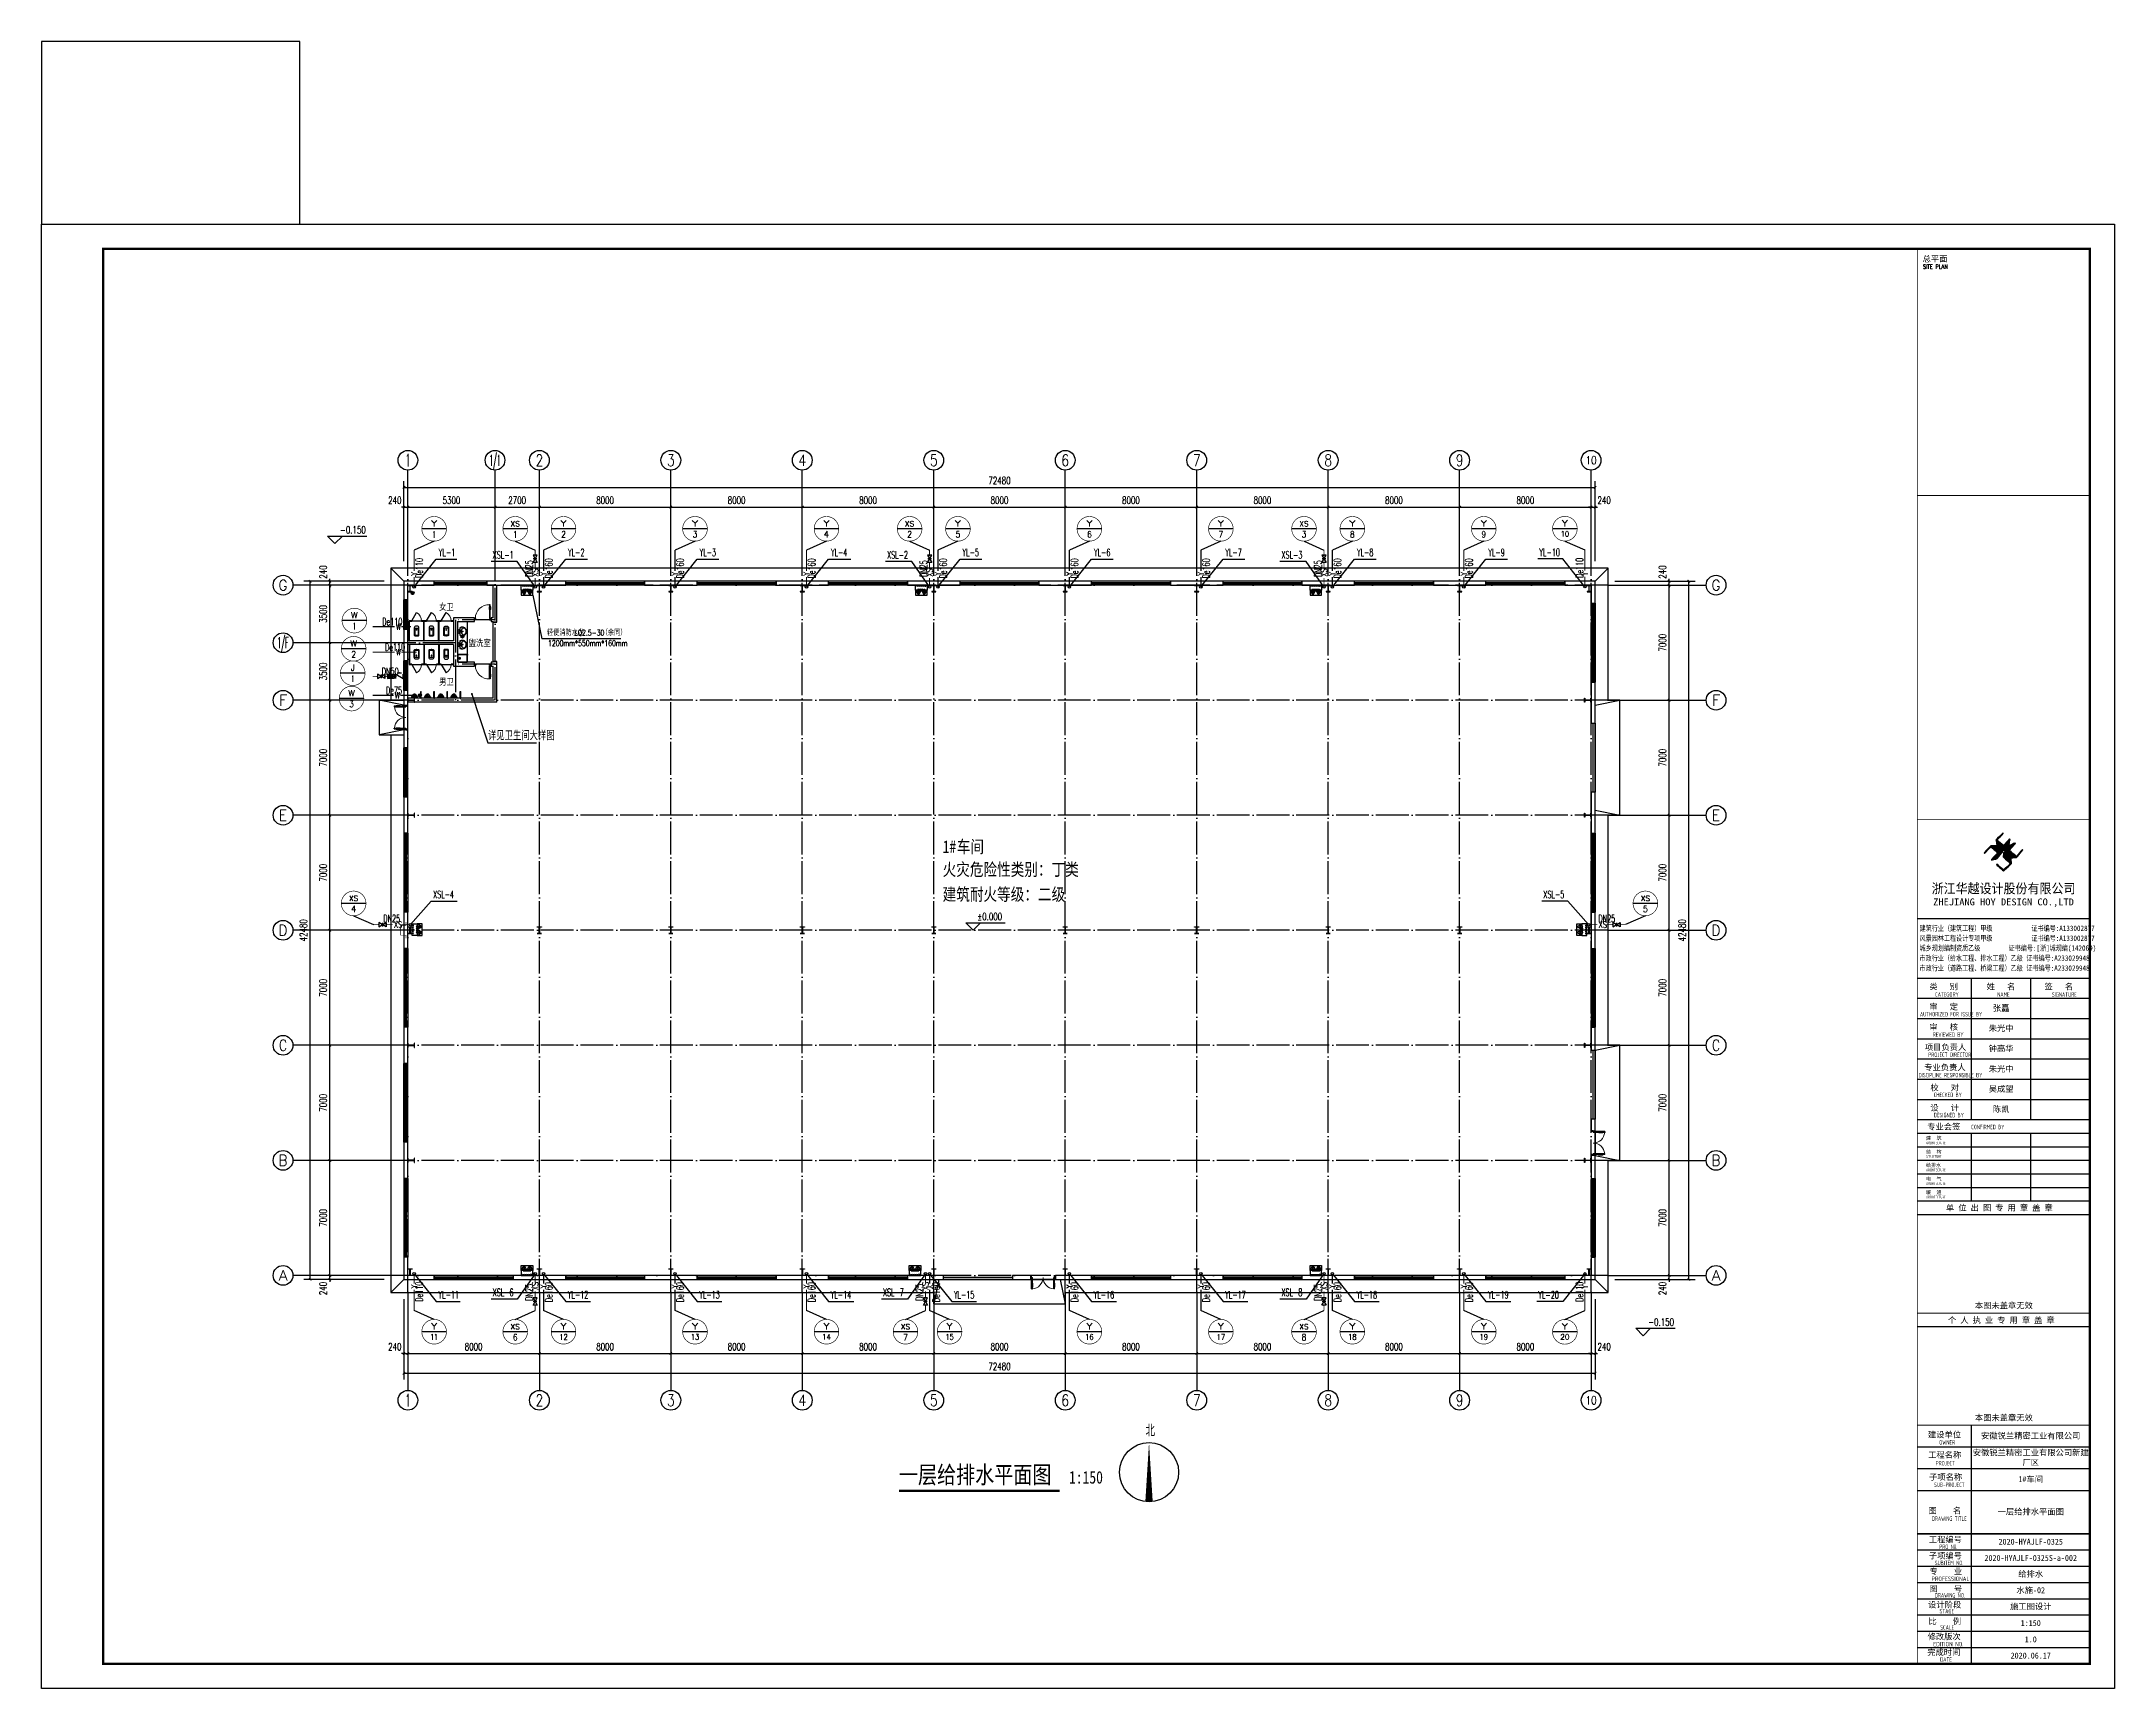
# Model space of a CAD drawing. Extents: x -440213 to 892209, y -122574 to 646408.
# Drawn here: x -16809 to 109341, y 410538 to 510760 of the extents above; entities that cross this region are included whole.
import ezdxf
from ezdxf.enums import TextEntityAlignment as Align

# ---------------------------------------------------------------- set-up
doc = ezdxf.new("R2010")
doc.units = 0
doc.header["$LTSCALE"] = 1000
doc.header["$MEASUREMENT"] = 0
doc.linetypes.add('DASH', pattern=[0.35, 0.25, -0.1])
doc.linetypes.add('DOTE', pattern=[2.42, 2, -0.2, 0.02, -0.2])
doc.layers.get('Defpoints').update_dxf_attribs({"color": 250})
for name, color, linetype in [('0 - 梁柱', 3, 'Continuous'), ('0-建筑立面', 255, 'Continuous'), ('AXIS', 171, 'Continuous'), ('AXIS_TEXT', 7, 'Continuous'), ('COLUMN', 9, 'Continuous'), ('DIM_ELEV', 171, 'Continuous'), ('DIM_LEAD', 171, 'Continuous'), ('DIM_SYMB', 171, 'Continuous'), ('DIM_消防', 3, 'Continuous'), ('DIM_雨水', 3, 'Continuous'), ('DOTE', 8, 'DOTE'), ('EQUIP_地漏', 7, 'Continuous'), ('EQUIP_消防', 7, 'Continuous'), ('GROUND', 150, 'Continuous'), ('LATRINE', 6, 'Continuous'), ('LVTRY', 6, 'Continuous'), ('PIPE-污水', 2, 'Continuous'), ('PIPE-消防', 1, 'Continuous'), ('PIPE-给水', 3, 'Continuous'), ('PIPE-雨水', 4, 'Continuous'), ('PUB_TEXT', 7, 'Continuous'), ('PUB_TITLE', 171, 'Continuous'), ('S_WALL', 9, 'Continuous'), ('STAIR', 3, 'Continuous'), ('TEXT_污水', 7, 'Continuous'), ('TEXT_消防', 7, 'Continuous'), ('TEXT_给水', 7, 'Continuous'), ('TEXT_雨水', 7, 'Continuous'), ('TK', 4, 'Continuous'), ('TWT_TEXT', 7, 'Continuous'), ('VALVE_消防', 7, 'Continuous'), ('VALVE_给水', 7, 'Continuous'), ('VPIPE-消防', 1, 'Continuous'), ('VPIPE-雨水', 4, 'Continuous'), ('WALL', 9, 'Continuous'), ('WALL-PARAPET', 6, 'Continuous'), ('WINDOW', 140, 'Continuous')]:
    doc.layers.add(name, color=color, linetype=linetype)
doc.styles.add('-宋体', font='', dxfattribs={"width": 0.8})
doc.styles.add('_TCH_AXIS', font='COMPLEX', dxfattribs={"bigfont": 'GBCBIG'})
doc.styles.add('_TCH_DIM', font='SIMPLEX', dxfattribs={"bigfont": 'GBCBIG'})
doc.styles.add('_TCH_DIM_T3', font='SIMPLEX', dxfattribs={"width": 0.705882, "bigfont": 'GBCBIG'})
doc.styles.add('_TWT_CIRCLE', font='COMPLEX', dxfattribs={"width": 1.1, "height": 3, "bigfont": 'HZTXT'})
doc.styles.add('_TWT_PIPEDN', font='SIMPLEX', dxfattribs={"width": 0.8, "height": 3, "bigfont": 'HZTXT'})
doc.styles.add('_TWT_PIPETEXT', font='COMPLEX', dxfattribs={"width": 0.8, "height": 2.5, "bigfont": 'HZTXT'})
doc.styles.add('_TWT_SERIAL', font='COMPLEX', dxfattribs={"width": 0.8, "height": 3, "bigfont": 'HZTXT'})
doc.styles.add('COMPLEX', font='COMPLEX')
doc.styles.add('HT', font='simhei.ttf', dxfattribs={"width": 0.8})
doc.styles.add('ROMANS', font='romans__.ttf', dxfattribs={"width": 0.65, "height": 231.275})
doc.styles.add('TSSD_REIN', font='tssdeng.shx', dxfattribs={"width": 0.7, "bigfont": 'tssdchn.shx'})
doc.styles.add('图签宋体', font='', dxfattribs={"height": 300})
doc.styles.add('图签黑体', font='simhei.ttf', dxfattribs={"height": 550})
doc.styles.add('宋体', font='', dxfattribs={"width": 0.8})
doc.styles.get('-宋体').set_extended_font_data('SimSun')
doc.styles.get('图签宋体').set_extended_font_data('NSimSun')
doc.styles.get('宋体').set_extended_font_data('SimSun')
doc.dimstyles.new('_TCH_ARCH&&150', dxfattribs={"dimtxt": 446.25, "dimasz": 150, "dimexe": 375, "dimexo": 450, "dimgap": 189.375, "dimtad": 1, "dimdec": 0, "dimzin": 0, "dimdsep": 46, "dimtxsty": '_TCH_DIM_T3', "dimblk": 'ARCHTICK', "dimcen": 0.09, "dimclrt": 7, "dimazin": 2, "dimtfac": 1, "dimtdec": 0, "dimtix": 1, "dimtmove": 2, "dimatfit": 3, "dimfxl": 0, "dimtolj": 1, "dimtzin": 0, "dimarcsym": 0})

msp = doc.modelspace()

# ---------------------------------------------------------------- texts
at = {"layer": 'DIM_消防', "color": 7, "style": '_TWT_CIRCLE'}
for s, height, p, p2 in [('Y', 372.7, (6899.9, 481246), (7270.9, 481246)), ('1', 400, (6991.1, 480566.8), (7179.7, 480566.8)), ('XS', 317.96, (11736.9, 481255), (12303.2, 481255)), ('1', 400, (11925.7, 480566.8), (12114.3, 480566.8)), ('Y', 372.7, (14774.9, 481246), (15145.9, 481246)), ('2', 388.1, (14818.1, 480577), (15102.7, 480577)), ('Y', 372.7, (22774.9, 481246), (23145.9, 481246)), ('3', 388.1, (22818.1, 480577), (23102.7, 480577)), ('Y', 372.7, (30774.9, 481246), (31145.9, 481246)), ('4', 382.3, (30800.2, 480582), (31120.6, 480582)), ('XS', 317.96, (35736.9, 481255), (36303.2, 481255)), ('2', 388.1, (35877.7, 480577), (36162.3, 480577)), ('Y', 372.7, (38774.9, 481246), (39145.9, 481246)), ('5', 388.1, (38818.1, 480577), (39102.7, 480577)), ('Y', 372.7, (46774.9, 481246), (47145.9, 481246)), ('6', 388.1, (46818.1, 480577), (47102.7, 480577)), ('Y', 372.7, (54774.9, 481246), (55145.9, 481246)), ('7', 388.1, (54818.1, 480577), (55102.7, 480577)), ('XS', 317.96, (59736.9, 481255), (60303.2, 481255)), ('3', 388.1, (59877.7, 480577), (60162.3, 480577)), ('Y', 372.7, (62774.9, 481246), (63145.9, 481246)), ('8', 388.1, (62818.1, 480577), (63102.7, 480577)), ('Y', 372.7, (70774.9, 481246), (71145.9, 481246)), ('9', 388.1, (70818.1, 480577), (71102.7, 480577)), ('10', 336.64, (75639.3, 480627.7), (76150.7, 480627.7)), ('Y', 372.7, (75709.5, 481253.3), (76080.5, 481253.3)), ('W', 362.4, (2025.4, 475663.6), (2443, 475663.6)), ('1', 400, (2139.9, 474982.7), (2328.5, 474982.7)), ('W', 362.4, (1979.6, 473950.6), (2397.2, 473950.6)), ('2', 388.1, (2046.1, 473280), (2330.7, 473280)), ('J', 395.7, (2019.8, 472461.2), (2247.9, 472461.2)), ('1', 400, (2039.6, 471785.3), (2228.1, 471785.3)), ('W', 362.4, (1852.1, 470919.4), (2269.7, 470919.4)), ('3', 388.1, (1918.6, 470248.8), (2203.2, 470248.8)), ('XS', 317.96, (1903.8, 458462.3), (2470.1, 458462.3)), ('4', 382.3, (2026.8, 457789.2), (2347.2, 457789.2)), ('XS', 317.96, (80510.3, 458462.3), (81076.6, 458462.3)), ('5', 388.1, (80651.1, 457784.3), (80935.8, 457784.3)), ('Y', 372.7, (6899.9, 432391.2), (7270.9, 432391.2)), ('XS', 317.96, (11736.9, 432400.2), (12303.2, 432400.2)), ('Y', 372.7, (14774.9, 432391.2), (15145.9, 432391.2)), ('Y', 372.7, (22774.9, 432391.2), (23145.9, 432391.2)), ('Y', 372.7, (30774.9, 432391.2), (31145.9, 432391.2)), ('XS', 317.96, (35486.9, 432400.2), (36053.2, 432400.2)), ('Y', 372.7, (38265.6, 432391.2), (38636.5, 432391.2)), ('Y', 372.7, (46774.9, 432391.2), (47145.9, 432391.2)), ('Y', 372.7, (54774.9, 432391.2), (55145.9, 432391.2)), ('XS', 317.96, (59736.9, 432400.2), (60303.2, 432400.2)), ('Y', 372.7, (62774.9, 432391.2), (63145.9, 432391.2)), ('Y', 372.7, (70774.9, 432391.2), (71145.9, 432391.2)), ('Y', 372.7, (75709.5, 432383.9), (76080.5, 432383.9)), ('11', 355.19, (6862.1, 431750.1), (7308.7, 431750.1)), ('6', 388.1, (11877.7, 431722.2), (12162.3, 431722.2)), ('12', 336.64, (14704.7, 431765.6), (15216.1, 431765.6)), ('13', 336.64, (22704.7, 431765.6), (23216.1, 431765.6)), ('14', 329.14, (30693.2, 431771.8), (31227.6, 431771.8)), ('7', 388.1, (35627.7, 431722.2), (35912.3, 431722.2)), ('15', 336.64, (38195.4, 431765.6), (38706.7, 431765.6)), ('16', 336.64, (46704.7, 431765.6), (47216.1, 431765.6)), ('17', 336.64, (54704.7, 431765.6), (55216.1, 431765.6)), ('8', 388.1, (59877.7, 431722.2), (60162.3, 431722.2)), ('18', 336.64, (62704.7, 431765.6), (63216.1, 431765.6)), ('19', 336.64, (70704.7, 431765.6), (71216.1, 431765.6)), ('20', 317.96, (75611.9, 431773.8), (76178.2, 431773.8))]:
    msp.add_text(s, height=height, dxfattribs=at).set_placement(p, p2, align=Align.FIT)
at = {"layer": 'PUB_TEXT'}
for s, height, style, width, p in [('-0.150', 446.25, '_TCH_DIM', 0.705882, (1364.5, 480820.8)), ('女卫', 398.73, '宋体', 0.8, (7387.2, 476154.5, -1800)), ('盥洗室', 398.73, '宋体', 0.8, (9189.2, 473964.5, -1800)), ('男卫', 398.73, '宋体', 0.8, (7389.9, 471599.5, -1800)), ('1#', 759.49, '宋体', 0.8, (38027.7, 461382.6)), ('车间', 759.49, '宋体', 0.8, (38891.8, 461382.6)), ('火灾危险性类别：丁类', 759.49, '宋体', 0.8, (38027.7, 459998.4)), ('建筑耐火等级：二级', 759.49, '宋体', 0.8, (38027.7, 458485.5)), ('%%P0.000', 446.25, '_TCH_DIM', 0.705882, (40139.5, 457284.5)), ('-0.150', 446.25, '_TCH_DIM', 0.705882, (80970, 432615.8)), ('一层给排水平面图', 1063.29, '宋体', 0.8, (35368.6, 423016.2)), ('1:150', 759.49, '宋体', 0.8, (45716.8, 423010.3))]:
    msp.add_text(s, height=height, dxfattribs=dict(at, style=style, width=width)).set_placement(p)
at = {"layer": 'PUB_TEXT', "style": '_TCH_DIM'}
for s, height, p in [('详见卫生间大样图', 506.38, (10364, 468249.3)), ('北', 723.4, (50373.1, 425875.8))]:
    msp.add_text(s, height=height, dxfattribs=at).set_placement(p)
at = {"layer": 'TEXT_污水', "linetype": 'Continuous', "style": '_TWT_PIPEDN', "width": 0.64}
for s, p in [('De110', (3926.1, 475230.6)), ('De110', (4099.3, 473673.4)), ('De75', (4156.6, 471049))]:
    msp.add_text(s, height=450, dxfattribs=at).set_placement(p)
at = {"layer": 'TEXT_污水', "style": '_TWT_PIPETEXT', "width": 0.64}
for p in [(4769.3, 474968.1), (4769.3, 473410.9), (4697.5, 470786.5)]:
    msp.add_text('W', height=375, dxfattribs=at).set_placement(p)
at = {"layer": 'TEXT_消防', "linetype": 'Continuous', "style": '_TWT_PIPEDN', "width": 0.64}
for p in [(13096.3, 478167.3), (37096.3, 478167.3), (61096.3, 478167.3), (13096.3, 434130.7), (36846.3, 434130.7), (61096.3, 434130.7)]:
    msp.add_text('DN25', height=450, rotation=90, dxfattribs=at).set_placement(p)
at = {"layer": 'TEXT_消防', "style": '_TWT_PIPETEXT', "width": 0.64}
for p in [(13423, 478188.4), (37423, 478188.4), (61423, 478188.4), (13423, 434777.1), (37173, 434777.1), (61423, 434777.1)]:
    msp.add_text('XS', height=375, rotation=90, dxfattribs=at).set_placement(p)
at = {"layer": 'TEXT_消防', "linetype": 'Continuous', "style": '_TWT_PIPEDN', "width": 0.64}
for p in [(3992.9, 457164.9), (77931.6, 457164.9)]:
    msp.add_text('DN25', height=450, dxfattribs=at).set_placement(p)
at = {"layer": 'TEXT_消防', "style": '_TWT_PIPETEXT', "width": 0.64}
for p in [(4639.2, 456833.5), (77952.6, 456833.5)]:
    msp.add_text('XS', height=375, dxfattribs=at).set_placement(p)
at = {"layer": 'TEXT_给水', "linetype": 'Continuous', "style": '_TWT_PIPEDN', "width": 0.64}
msp.add_text('DN50', height=450, dxfattribs=at).set_placement((3900.7, 472200.9))
at = {"layer": 'TEXT_雨水', "style": '_TWT_PIPETEXT', "width": 0.64}
for rotation, p in [(90, (6057.4, 478254.8)), (90, (13932.4, 478254.8)), (90, (21932.4, 478254.8)), (90, (29932.4, 478254.8)), (90, (37932.4, 478254.8)), (90, (45932.4, 478254.8)), (90, (53932.4, 478254.8)), (90, (61932.4, 478254.8)), (90, (69932.4, 478254.8)), (90, (77298, 478262.1)), (90, (6057.4, 434882.1)), (90, (13932.4, 434882.1)), (90, (21932.4, 434882.1)), (90, (29932.4, 434882.1)), (270, (37048, 435099.2)), (90, (45932.4, 434882.1)), (90, (53932.4, 434882.1)), (90, (61932.4, 434882.1)), (90, (69932.4, 434882.1)), (90, (77298, 434874.8))]:
    msp.add_text('Y', height=375, rotation=rotation, dxfattribs=at).set_placement(p)
at = {"layer": 'TEXT_雨水', "linetype": 'Continuous', "style": '_TWT_PIPEDN', "width": 0.64}
for s, p in [('De110', (6408.4, 478112.5)), ('De160', (14283.4, 478085)), ('De160', (22283.4, 478085)), ('De160', (30283.4, 478085)), ('De160', (38283.4, 478085)), ('De160', (46283.4, 478085)), ('De160', (54283.4, 478085)), ('De160', (62283.4, 478085)), ('De160', (70283.4, 478085)), ('De110', (77015.2, 478119.8)), ('De110', (6408.4, 434075.9)), ('De160', (14283.4, 434048.4)), ('De160', (22283.4, 434048.4)), ('De160', (30283.4, 434048.4)), ('De160', (37859.5, 434048.4)), ('De160', (46283.4, 434048.4)), ('De160', (54283.4, 434048.4)), ('De160', (62283.4, 434048.4)), ('De160', (70283.4, 434048.4)), ('De110', (77015.2, 434068.6))]:
    msp.add_text(s, height=450, rotation=90, dxfattribs=at).set_placement(p)
at = {"layer": 'TWT_TEXT'}
for s, height, style, width, p in [('YL-1', 450, '_TWT_SERIAL', 0.64, (7369, 479441.6)), ('XSL-1', 450, '_TWT_SERIAL', 0.64, (10648.1, 479293.3)), ('YL-2', 450, '_TWT_SERIAL', 0.64, (15237, 479441.6)), ('YL-3', 450, '_TWT_SERIAL', 0.64, (23237, 479441.6)), ('YL-4', 450, '_TWT_SERIAL', 0.64, (31234.5, 479441.6)), ('XSL-2', 450, '_TWT_SERIAL', 0.64, (34648.1, 479293.3)), ('YL-5', 450, '_TWT_SERIAL', 0.64, (39237, 479441.6)), ('YL-6', 450, '_TWT_SERIAL', 0.64, (47237, 479441.6)), ('YL-7', 450, '_TWT_SERIAL', 0.64, (55237, 479441.6)), ('XSL-3', 450, '_TWT_SERIAL', 0.64, (58648.1, 479293.3)), ('YL-8', 450, '_TWT_SERIAL', 0.64, (63237, 479441.6)), ('YL-9', 450, '_TWT_SERIAL', 0.64, (71237, 479441.6)), ('YL-10', 450, '_TWT_SERIAL', 0.64, (74344.8, 479448.9)), ('轻便消防水龙', 350, '_TWT_PIPEDN', 0.8, (13947, 474608.3)), ('LQ2.5-30', 350, '_TWT_PIPEDN', 0.64, (15627, 474608.3)), ('（余同）', 350, '_TWT_PIPEDN', 0.8, (17280.3, 474608.3)), ('1200mm*550mm*160mm', 350, '_TWT_PIPEDN', 0.64, (14015.9, 473973.4)), ('XSL-4', 450, '_TWT_SERIAL', 0.64, (7025, 458632.9)), ('XSL-5', 450, '_TWT_SERIAL', 0.64, (74584, 458632.9)), ('YL-11', 450, '_TWT_SERIAL', 0.64, (7350.8, 434272.5)), ('XSL-6', 450, '_TWT_SERIAL', 0.64, (10648.1, 434420.8)), ('YL-12', 450, '_TWT_SERIAL', 0.64, (15221.5, 434272.5)), ('YL-13', 450, '_TWT_SERIAL', 0.64, (23221.5, 434272.5)), ('YL-14', 450, '_TWT_SERIAL', 0.64, (31219.9, 434272.5)), ('XSL-7', 450, '_TWT_SERIAL', 0.64, (34398.1, 434420.8)), ('YL-15', 450, '_TWT_SERIAL', 0.64, (38712.1, 434272.5)), ('YL-16', 450, '_TWT_SERIAL', 0.64, (47221.5, 434272.5)), ('YL-17', 450, '_TWT_SERIAL', 0.64, (55221.5, 434272.5)), ('XSL-8', 450, '_TWT_SERIAL', 0.64, (58648.1, 434420.8)), ('YL-18', 450, '_TWT_SERIAL', 0.64, (63221.5, 434272.5)), ('YL-19', 450, '_TWT_SERIAL', 0.64, (71221.5, 434272.5)), ('YL-20', 450, '_TWT_SERIAL', 0.64, (74279.9, 434265.2))]:
    msp.add_text(s, height=height, dxfattribs=dict(at, style=style, width=width)).set_placement(p)

# ---------------------------------------------------------------- blocks, each defined once
blk = doc.blocks.new('A$C670E4FA6')
at = {"layer": '0 - 梁柱'}
h = blk.add_hatch(color=256, dxfattribs=at)
h.paths.add_polyline_path([(125, 0), (0, 0), (0, 12), (120, 12), (120, 200), (125, 200)])
h.paths.add_polyline_path([(250, 0), (125, 0), (125, 200), (130, 200), (130, 12), (250, 12)])
h.paths.add_polyline_path([(250, 388), (130, 388), (130, 200), (125, 200), (125, 400), (250, 400)])
h.paths.add_polyline_path([(125, 200), (120, 200), (120, 388), (0, 388), (0, 400), (125, 400)])
blk.add_lwpolyline([(0, 400), (0, 388), (120, 388), (120, 12), (0, 12), (0, 0), (250, 0), (250, 12), (130, 12), (130, 388), (250, 388), (250, 400)], close=True, dxfattribs=at)
blk = doc.blocks.new('$TwtSys$00000545')
for p, q in [((0, 344), (-198, 0)), ((-198, 0), (198, 0)), ((-73, 36), (73, 182)), ((-73, 182), (73, 36)), ((198, 0), (0, 344))]:
    blk.add_line(p, q)
blk.add_circle((0, 109), 91.8)
blk = doc.blocks.new('消防软管卷盘')
blk.add_lwpolyline([(4963954, 151899), (4963954, 150312), (4964641, 150312), (4964641, 151899)], close=True)
for points, const_width in [([(4964134, 151704), (4964482, 151704)], 1), ([(4964134, 151566), (4964482, 151566)], 1), ([(4964134, 151428), (4964482, 151428)], 1), ([(4964134, 151290), (4964482, 151290)], 1), ([(4964134, 151152), (4964482, 151152)], 1), ([(4964134, 151014), (4964482, 151014)], 0.1), ([(4964134, 150876), (4964482, 150876)], 1), ([(4964134, 150738), (4964482, 150738)], 1), ([(4964150, 150600), (4964499, 150600)], 1), ([(4964150, 150462), (4964499, 150462)], 1)]:
    blk.add_lwpolyline(points, dxfattribs=dict(const_width=const_width))
for centre, start, end in [((4964134, 151636), 90, 270), ((4964134, 151360), 90, 270), ((4964134, 151084), 90, 270), ((4964134, 150808), 90, 270), ((4964150, 150532), 90, 270), ((4964482, 151498), 270, 90), ((4964482, 151222), 270, 90), ((4964482, 150946), 270, 90), ((4964499, 150670), 270, 90)]:
    blk.add_arc(centre, 69, start, end)
blk = doc.blocks.new('92623')
blk.add_lwpolyline([(8910066, 83014), (8909273, 83014), (8909273, 82670), (8910066, 82670)], close=True)
at = {"xscale": -0.5, "yscale": 0.5, "zscale": 0.5, "rotation": 89.99999999998747}
blk.add_blockref('消防软管卷盘', (8985223, 2565334), dxfattribs=at)
at = {"layer": 'EQUIP_消防', "rotation": 179.9999999999874}
for p in [(8909471, 83014), (8909868, 83014)]:
    blk.add_blockref('$TwtSys$00000545', p, dxfattribs=at)
blk = doc.blocks.new('A$C053D6479')
at = {"layer": 'PUB_TITLE'}
h = blk.add_hatch(color=256, dxfattribs=at)
h.dxf.hatch_style = 1
edge = h.paths.add_edge_path()
edge.add_spline(control_points=[(1026, 827), (1105, 920), (1188, 1008), (1266, 1102)], knot_values=[13, 13, 13, 13, 14, 14, 14, 14], degree=3, periodic=0)
edge.add_spline(control_points=[(1266, 1102), (1258, 1111), (1249, 1119), (1239, 1116)], knot_values=[12, 12, 12, 12, 13, 13, 13, 13], degree=3, periodic=0)
edge.add_spline(control_points=[(1239, 1116), (1210, 1107), (1179, 1092), (1144, 1077)], knot_values=[11, 11, 11, 11, 12, 12, 12, 12], degree=3, periodic=0)
edge.add_spline(control_points=[(1144, 1077), (1109, 1063), (1069, 1053), (1047, 1038)], knot_values=[10, 10, 10, 10, 11, 11, 11, 11], degree=3, periodic=0)
edge.add_spline(control_points=[(1047, 1038), (1028, 1026), (1007, 992), (991, 972)], knot_values=[9, 9, 9, 9, 10, 10, 10, 10], degree=3, periodic=0)
edge.add_spline(control_points=[(991, 972), (942, 913), (899, 868), (849, 810)], knot_values=[8, 8, 8, 8, 9, 9, 9, 9], degree=3, periodic=0)
edge.add_spline(control_points=[(849, 810), (842, 801), (822, 776), (822, 775)], knot_values=[7, 7, 7, 7, 8, 8, 8, 8], degree=3, periodic=0)
edge.add_spline(control_points=[(822, 775), (823, 771), (848, 752), (859, 744)], knot_values=[6, 6, 6, 6, 7, 7, 7, 7], degree=3, periodic=0)
edge.add_spline(control_points=[(859, 744), (949, 670), (1035, 592), (1122, 521)], knot_values=[5, 5, 5, 5, 6, 6, 6, 6], degree=3, periodic=0)
edge.add_spline(control_points=[(1122, 521), (1153, 527), (1185, 530), (1217, 533)], knot_values=[4, 4, 4, 4, 5, 5, 5, 5], degree=3, periodic=0)
edge.add_spline(control_points=[(1217, 533), (1246, 535), (1293, 532), (1316, 542)], knot_values=[3, 3, 3, 3, 4, 4, 4, 4], degree=3, periodic=0)
edge.add_spline(control_points=[(1316, 542), (1327, 547), (1338, 565), (1349, 579)], knot_values=[2, 2, 2, 2, 3, 3, 3, 3], degree=3, periodic=0)
edge.add_spline(control_points=[(1349, 579), (1423, 670), (1507, 759), (1572, 848)], knot_values=[1, 1, 1, 1, 2, 2, 2, 2], degree=3, periodic=0)
edge.add_spline(control_points=[(1572, 848), (1564, 852), (1561, 861), (1551, 862)], knot_values=[0, 0, 0, 0, 1, 1, 1, 1], degree=3, periodic=0)
edge.add_spline(control_points=[(1551, 862), (1469, 769), (1393, 671), (1310, 579)], knot_values=[15, 15, 15, 15, 16, 16, 16, 16], degree=3, periodic=0)
edge.add_spline(control_points=[(1310, 579), (1216, 662), (1118, 742), (1026, 827)], knot_values=[14, 14, 14, 14, 15, 15, 15, 15], degree=3, periodic=0)
at = {"layer": 'TK'}
h = blk.add_hatch(color=256, dxfattribs=at)
h.dxf.hatch_style = 2
edge = h.paths.add_edge_path()
edge.add_spline(control_points=[(366, 894), (366, 894), (366, 894), (270, 970), (183, 883), (101, 791), (16, 703), (-18, 714), (9, 735), (28, 755), (103, 838), (192, 930), (266, 1005), (319, 1009), (387, 1005), (442, 1007), (456, 1008), (472, 1011), (485, 1007), (507, 1000), (534, 967), (555, 949), (624, 891), (699, 833), (760, 773), (689, 691), (614, 604), (539, 517), (529, 505), (516, 487), (506, 482), (492, 475), (469, 472), (452, 467), (416, 456), (383, 448), (342, 438), (323, 433), (297, 422), (293, 440), (291, 452), (313, 470), (322, 480), (400, 566), (477, 652), (553, 736), (460, 815), (366, 894)], knot_values=[0, 0, 0, 0, 0.005, 0.01, 1, 1, 1, 2, 2, 2, 3, 3, 3, 4, 4, 4, 5, 5, 5, 6, 6, 6, 7, 7, 7, 8, 8, 8, 9, 9, 9, 10, 10, 10, 11, 11, 11, 12, 12, 12, 13, 13, 13, 14, 14, 14, 15, 15, 15, 15], degree=3, periodic=0)
h = blk.add_hatch(color=256, dxfattribs=at)
h.dxf.hatch_style = 2
edge = h.paths.add_edge_path()
edge.add_spline(control_points=[(728, 856), (728, 856), (728, 856), (719, 864), (651, 922), (580, 978), (514, 1036), (509, 1106), (488, 1176), (479, 1247), (570, 1343), (663, 1436), (758, 1526), (764, 1523), (768, 1518), (774, 1515), (693, 1422), (599, 1343), (520, 1249), (607, 1171), (698, 1096), (789, 1021), (874, 1109), (950, 1206), (1031, 1298), (1066, 1286), (1054, 1262), (1045, 1224), (1036, 1188), (1031, 1158), (1024, 1121), (1020, 1104), (1017, 1085), (1012, 1071), (1004, 1052), (976, 1026), (956, 1003), (906, 946), (866, 899), (814, 839), (806, 829), (789, 806), (787, 806), (777, 804), (728, 856)], knot_values=[0, 0, 0, 0, 0.005, 0.01, 1, 1, 1, 2, 2, 2, 3, 3, 3, 4, 4, 4, 5, 5, 5, 6, 6, 6, 7, 7, 7, 8, 8, 8, 9, 9, 9, 10, 10, 10, 11, 11, 11, 12, 12, 12, 13, 13, 13, 14, 14, 14, 14], degree=3, periodic=0)
h = blk.add_hatch(color=256, dxfattribs=at)
h.dxf.hatch_style = 2
edge = h.paths.add_edge_path()
edge.add_spline(control_points=[(511, 261), (511, 261), (511, 261), (516, 267), (609, 192), (696, 111), (785, 33), (883, 118), (977, 208), (1070, 298), (992, 373), (892, 456), (803, 534), (791, 544), (768, 561), (766, 569), (761, 588), (776, 634), (780, 655), (785, 690), (788, 721), (795, 746), (897, 661), (998, 576), (1097, 490), (1100, 425), (1106, 361), (1107, 294), (1018, 207), (925, 121), (830, 33), (818, 21), (800, 0), (787, 0), (768, -1), (725, 49), (712, 60), (662, 103), (616, 143), (568, 186), (545, 207), (518, 224), (499, 250), (501, 259), (511, 261)], knot_values=[0, 0, 0, 0, 0.005, 0.01, 1, 1, 1, 2, 2, 2, 3, 3, 3, 4, 4, 4, 5, 5, 5, 6, 6, 6, 7, 7, 7, 8, 8, 8, 9, 9, 9, 10, 10, 10, 11, 11, 11, 12, 12, 12, 13, 13, 13, 14, 14, 14, 14], degree=3, periodic=0)
for points, knots in [([(555, 949), (624, 891), (699, 833), (760, 773), (689, 691), (614, 604), (539, 517), (529, 505), (516, 487), (506, 482), (492, 475), (469, 472), (452, 467), (416, 456), (383, 448), (342, 438), (323, 433), (297, 422), (293, 440), (291, 452), (313, 470), (322, 480), (400, 566), (477, 652), (553, 736), (460, 815), (366, 894), (270, 970), (183, 883), (101, 791), (16, 703), (-18, 714), (9, 735), (28, 755), (103, 838), (192, 930), (266, 1005), (319, 1009), (387, 1005), (442, 1007), (456, 1008), (472, 1011), (485, 1007), (507, 1000), (534, 967), (555, 949)], [0, 0, 0, 0, 1, 1, 1, 2, 2, 2, 3, 3, 3, 4, 4, 4, 5, 5, 5, 6, 6, 6, 7, 7, 7, 8, 8, 8, 9, 9, 9, 10, 10, 10, 11, 11, 11, 12, 12, 12, 13, 13, 13, 14, 14, 14, 15, 15, 15, 15]), ([(1031, 1298), (1066, 1286), (1054, 1262), (1045, 1224), (1036, 1188), (1031, 1158), (1024, 1121), (1020, 1104), (1017, 1085), (1012, 1071), (1004, 1052), (976, 1026), (956, 1003), (906, 946), (866, 899), (814, 839), (806, 829), (789, 806), (787, 806), (777, 804), (728, 856), (719, 864), (651, 922), (580, 978), (514, 1036), (509, 1106), (488, 1176), (479, 1247), (570, 1343), (663, 1436), (758, 1526), (764, 1523), (768, 1518), (774, 1515), (693, 1422), (599, 1343), (520, 1249), (607, 1171), (698, 1096), (789, 1021), (874, 1109), (950, 1206), (1031, 1298)], [0, 0, 0, 0, 1, 1, 1, 2, 2, 2, 3, 3, 3, 4, 4, 4, 5, 5, 5, 6, 6, 6, 7, 7, 7, 8, 8, 8, 9, 9, 9, 10, 10, 10, 11, 11, 11, 12, 12, 12, 13, 13, 13, 14, 14, 14, 14]), ([(1551, 862), (1561, 861), (1564, 852), (1572, 848), (1507, 759), (1423, 670), (1349, 579), (1338, 565), (1327, 547), (1316, 542), (1293, 532), (1246, 535), (1217, 533), (1185, 530), (1153, 527), (1122, 521), (1035, 592), (949, 670), (859, 744), (848, 752), (823, 771), (822, 775), (822, 776), (842, 801), (849, 810), (899, 868), (942, 913), (991, 972), (1007, 992), (1028, 1026), (1047, 1038), (1069, 1053), (1109, 1063), (1144, 1077), (1179, 1092), (1210, 1107), (1239, 1116), (1249, 1119), (1258, 1111), (1266, 1102), (1188, 1008), (1105, 920), (1026, 827), (1118, 742), (1216, 662), (1310, 579), (1393, 671), (1469, 769), (1551, 862)], [0, 0, 0, 0, 1, 1, 1, 2, 2, 2, 3, 3, 3, 4, 4, 4, 5, 5, 5, 6, 6, 6, 7, 7, 7, 8, 8, 8, 9, 9, 9, 10, 10, 10, 11, 11, 11, 12, 12, 12, 13, 13, 13, 14, 14, 14, 15, 15, 15, 16, 16, 16, 16]), ([(1097, 490), (1100, 425), (1106, 361), (1107, 294), (1018, 207), (925, 121), (830, 33), (818, 21), (800, 0), (787, 0), (768, -1), (725, 49), (712, 60), (662, 103), (616, 143), (568, 186), (545, 207), (518, 224), (499, 250), (501, 259), (511, 261), (516, 267), (609, 192), (696, 111), (785, 33), (883, 118), (977, 208), (1070, 298), (992, 373), (892, 456), (803, 534), (791, 544), (768, 561), (766, 569), (761, 588), (776, 634), (780, 655), (785, 690), (788, 721), (795, 746), (897, 661), (998, 576), (1097, 490)], [0, 0, 0, 0, 1, 1, 1, 2, 2, 2, 3, 3, 3, 4, 4, 4, 5, 5, 5, 6, 6, 6, 7, 7, 7, 8, 8, 8, 9, 9, 9, 10, 10, 10, 11, 11, 11, 12, 12, 12, 13, 13, 13, 14, 14, 14, 14])]:
    blk.add_open_spline(points, degree=3, knots=knots, dxfattribs=at)
blk = doc.blocks.new('GeYuanFrame_05472585', base_point=(20.09, 4.53))
at = {"layer": 'PUB_TITLE'}
for points in [[(803.09, 235.33), (803.09, 292.73)], [(827.09, 235.33), (827.09, 292.73)], [(803.09, 202.33), (803.09, 229.83)], [(827.09, 202.33), (827.09, 229.83)], [(803.09, 14.53), (803.09, 111.33)]]:
    blk.add_lwpolyline(points, dxfattribs=at)
at = {"layer": 'TK'}
for p, q in [((781.09, 316.93), (851.09, 316.93)), ((781.09, 284.53), (851.09, 284.53)), ((781.09, 276.33), (851.09, 276.33)), ((781.09, 268.13), (851.09, 268.13)), ((781.09, 259.93), (851.09, 259.93)), ((781.09, 251.73), (851.09, 251.73)), ((781.09, 243.53), (851.09, 243.53)), ((781.09, 235.33), (851.09, 235.33)), ((781.09, 235.33), (851.09, 235.33)), ((781.09, 102.53), (851.09, 102.53)), ((781.09, 93.73), (851.09, 93.73)), ((781.09, 84.93), (803.09, 84.93)), ((781.09, 84.93), (851.09, 84.93)), ((781.09, 67.37), (851.09, 67.37)), ((781.09, 67.33), (851.09, 67.33)), ((781.09, 60.77), (851.09, 60.77)), ((781.09, 54.17), (851.09, 54.17)), ((781.09, 47.57), (851.09, 47.57)), ((781.09, 40.97), (851.09, 40.97)), ((781.09, 34.37), (851.09, 34.37)), ((781.09, 27.77), (851.09, 27.77)), ((781.09, 21.17), (851.09, 21.17)), ((781.09, 14.53), (851.09, 14.53))]:
    blk.add_line(p, q, dxfattribs=at)
blk.add_lwpolyline([(20.09, 4.53), (20.09, 598.53), (861.09, 598.53), (861.09, 4.53)], close=True, dxfattribs=at)
at = {"layer": 'TK', "const_width": 1}
blk.add_lwpolyline([(45.09, 588.53), (851.09, 588.53), (851.09, 14.53), (45.09, 14.53)], close=True, dxfattribs=at)
at = {"layer": 'TK'}
for points, const_width in [([(781.09, 588.53), (781.09, 14.53)], 0.4), ([(781.09, 488.5), (851.09, 488.5)], 0.35), ([(781.09, 357.14), (851.09, 357.14)], 0.35), ([(781.09, 292.73), (851.09, 292.73)], 0.35), ([(781.09, 292.73), (851.09, 292.73)], 0.35), ([(781.09, 235.33), (851.09, 235.33)], 0.35), ([(781.09, 202.33), (851.09, 202.33)], 0.35), ([(781.09, 156.83), (851.09, 156.83)], 0.35), ([(781.09, 111.33), (851.09, 111.33)], 0.35), ([(781.09, 67.37), (851.09, 67.37)], 0.35)]:
    blk.add_lwpolyline(points, dxfattribs=dict(at, const_width=const_width))
for points in [[(781.09, 292.73), (851.09, 292.73)], [(781.09, 235.33), (851.09, 235.33)], [(781.09, 229.83), (851.09, 229.83)], [(781.09, 224.33), (851.09, 224.33)], [(781.09, 218.83), (851.09, 218.83)], [(781.09, 213.33), (851.09, 213.33)], [(781.09, 207.83), (851.09, 207.83)], [(781.09, 202.33), (851.09, 202.33)], [(781.09, 196.83), (851.09, 196.83)], [(781.09, 151.33), (851.09, 151.33)]]:
    blk.add_lwpolyline(points, dxfattribs=at)
at = {"layer": 'PUB_TITLE', "xscale": 0.01000000000021828, "yscale": 0.01000000000021828, "zscale": 0.01}
blk.add_blockref('A$C053D6479', (808.19, 336.27), dxfattribs=at)
at = {"layer": 'TK', "style": '图签宋体'}
for s, height, p in [('总平面', 2.4, (783.23, 583.28)), ('类   别', 2.4, (785.97, 288.09)), ('姓   名', 2.4, (809.2, 288.09)), ('签   名', 2.4, (832.68, 288.09)), ('审   定', 2.4, (785.97, 279.89)), ('审   核', 2.4, (785.97, 271.69)), ('项目负责人', 2.4, (784.13, 263.49)), ('专业负责人', 2.4, (783.89, 255.29)), ('校   对', 2.4, (786.38, 247.09)), ('设   计', 2.4, (786.36, 238.89)), ('建  筑', 1.44, (784.61, 227.11)), ('专业会签', 2.4, (785.12, 231.24)), ('结  构', 1.44, (784.61, 221.61)), ('给排水', 1.44, (784.61, 216.11)), ('电  气', 1.44, (784.61, 210.61)), ('暖  通', 1.44, (784.61, 205.11)), ('单 位 出 图 专 用 章 盖 章', 2.4, (792.72, 198.35)), ('本图未盖章无效', 2.4, (804.43, 158.7)), ('个 人 执 业 专 用 章 盖 章', 2.4, (793.52, 152.77)), ('本图未盖章无效', 2.4, (804.43, 113.2)), ('建设单位', 2.4, (785.39, 106.33)), ('工程名称', 2.4, (785.47, 98.12)), ('子项名称', 2.4, (785.85, 89.14)), ('图    名', 2.4, (785.63, 75.5)), ('工程编号', 2.4, (785.77, 63.77)), ('子项编号', 2.4, (785.77, 57.19)), ('专    业', 2.4, (786.01, 50.88)), ('图    号', 2.4, (786.02, 43.77)), ('设计阶段', 2.4, (785.45, 37.32)), ('修改版次', 2.4, (785.24, 24.41)), ('比    例', 2.4, (785.59, 30.63)), ('完成时间', 2.4, (785.11, 18.02))]:
    blk.add_text(s, height=height, dxfattribs=at).set_placement(p)
at = {"layer": 'TK'}
for s, height, style, width, p in [('SITE PLAN', 1.697, 'ROMANS', 0.76, (783.35, 580.49)), ('建筑行业（建筑工程）甲级           证书编号:A133002877', 2.2, '-宋体', 0.8, (782, 311.83)), ('风景园林工程设计专项甲级           证书编号:A133002877', 2.2, '-宋体', 0.8, (782, 307.81)), ('城乡规划编制资质乙级        证书编号:[浙]城规编(142069)', 2.2, '-宋体', 0.8, (782, 303.82)), ('市政行业（给水工程、排水工程）乙级 证书编号:A233029948', 2.2, '-宋体', 0.8, (782, 299.74)), ('市政行业（道路工程、桥梁工程）乙级 证书编号:A233029948', 2.2, '-宋体', 0.8, (782, 295.69)), ('CATEGORY', 1.8, 'TSSD_REIN', 0.7, (788.32, 285.17)), ('NAME', 1.8, 'TSSD_REIN', 0.7, (813.51, 285.17)), ('SIGNATURE', 1.8, 'TSSD_REIN', 0.7, (835.66, 285.17)), ('AUTHORIZED FOR ISSUE BY', 1.8, 'TSSD_REIN', 0.7, (782.12, 277.17)), ('REVIEWED BY', 1.8, 'TSSD_REIN', 0.7, (787.36, 268.91)), ('PROJECT DIRECTOR', 1.8, 'TSSD_REIN', 0.7, (785.55, 260.74)), ('DISCIPLINE RESPONSIBLE BY', 1.8, 'TSSD_REIN', 0.7, (781.57, 252.48)), ('CHECKED BY', 1.8, 'TSSD_REIN', 0.7, (787.75, 244.44)), ('DESIGNED BY', 1.8, 'TSSD_REIN', 0.7, (787.76, 236.27)), ('CONFIRMED BY', 1.8, 'TSSD_REIN', 0.7, (802.94, 231.42)), ('ARCHITECTURE', 1.08, 'TSSD_REIN', 0.7, (784.65, 225.34)), ('STRUCTURE', 1.08, 'TSSD_REIN', 0.7, (784.65, 219.84)), ('ARCHITECTURE', 1.08, 'TSSD_REIN', 0.7, (784.65, 214.34)), ('ARCHITECTURE', 1.08, 'TSSD_REIN', 0.7, (784.65, 208.84)), ('ARCHITECTURE', 1.08, 'TSSD_REIN', 0.7, (784.65, 203.34)), ('OWNER', 1.8, 'TSSD_REIN', 0.7, (789.98, 103.48)), ('PROJECT', 1.8, 'TSSD_REIN', 0.7, (788.52, 95.02)), ('SUB-PROJECT', 1.8, 'TSSD_REIN', 0.7, (787.86, 86.3)), ('DRAWING TITLE', 1.8, 'TSSD_REIN', 0.7, (786.97, 72.53)), ('PRO N0.', 1.8, 'TSSD_REIN', 0.7, (790.01, 61.15)), ('SUBITEM NO.', 1.8, 'TSSD_REIN', 0.7, (788.15, 54.58)), ('PROFESSIONAL', 1.8, 'TSSD_REIN', 0.8, (786.88, 48.15)), ('DRAWING NO.', 1.8, 'TSSD_REIN', 0.7, (788.19, 41.45)), ('STAGE', 1.8, 'TSSD_REIN', 0.7, (790.09, 35.03)), ('SCALE', 1.8, 'TSSD_REIN', 0.7, (790.38, 28.42)), ('EDITION NO.', 1.8, 'TSSD_REIN', 0.8, (787.53, 21.64)), ('DATE', 1.8, 'TSSD_REIN', 0.7, (790.33, 15.45))]:
    blk.add_text(s, height=height, dxfattribs=dict(at, style=style, width=width)).set_placement(p)
for s, height, style, width, p in [('浙江华越设计股份有限公司', 3.96, 'HT', 0.9, (816.07, 329.16)), ('ZHEJIANG HOY DESIGN CO.,LTD', 2.8, '图签黑体', 1.11, (816.06, 323.29))]:
    blk.add_text(s, height=height, dxfattribs=dict(at, style=style, width=width)).set_placement(p, align=Align.MIDDLE)
at = {"layer": 'TK', "char_height": 2.4, "attachment_point": 5, "style": '图签宋体'}
for s, insert, width in [('张矗', (815.09, 280.4), 24), ('朱光中', (815.09, 272.23), 24), ('钟高华', (815.09, 264.03), 24), ('朱光中', (815.09, 255.76), 24), ('吴成望', (815.09, 247.63), 24), ('陈凯', (815.09, 239.43), 24), ('安徽锐兰精密工业有限公司新建厂区', (827.09, 98.13), 48), ('安徽锐兰精密工业有限公司', (827.09, 106.93), 48), ('1#车间', (827.09, 89.33), 48), ('一层给排水平面图', (827.09, 76.13), 48), ('2020-HYAJLF-0325', (827.09, 64.07), 48), ('2020-HYAJLF-0325S-a-002', (827.09, 57.47), 48), ('给排水', (827.09, 50.87), 48), ('水施-02', (827.09, 44.27), 48), ('施工图设计', (827.09, 37.67), 48), ('1:150', (827.09, 31.07), 48), ('1.0', (827.09, 24.47), 48), ('2020.06.17', (827.09, 17.88), 48)]:
    blk.add_mtext(s, dxfattribs=dict(at, insert=insert, width=width))
blk = doc.blocks.new('_AXISO')
blk.add_circle((0, 0), 0.5)
at = {"layer": 'AXIS_TEXT', "style": 'COMPLEX', "width": 1.041667}
blk.add_attdef('A', text='', height=0.56, dxfattribs=at).set_placement((-0.25, -0.28), (0.25, -0.28), align=Align.FIT)
blk = doc.blocks.new('_ArchTick')
at = {"color": 0, "linetype": 'ByBlock', "const_width": 0.4}
blk.add_lwpolyline([(-0.5, -0.5), (0.5, 0.5)], dxfattribs=at)
blk = doc.blocks.new('*D132')
at = {"layer": 'AXIS', "color": 0, "lineweight": -2}
for p, q in [((5250, 434227), (5250, 429352)), ((77730, 434227), (77730, 429352)), ((5250, 429727), (77730, 429727))]:
    blk.add_line(p, q, dxfattribs=at)
at = {"layer": 'Defpoints', "color": 0}
for p in [(5250, 434677), (77730, 434677), (77730, 429727)]:
    blk.add_point(p, dxfattribs=at)
at = {"layer": 'AXIS', "color": 0, "lineweight": -2, "xscale": 150, "yscale": 150, "zscale": 150, "rotation": 180}
blk.add_blockref('_ArchTick', (5250, 429727), dxfattribs=at)
at = {"layer": 'AXIS', "color": 0, "lineweight": -2, "xscale": 150, "yscale": 150, "zscale": 150}
blk.add_blockref('_ArchTick', (77730, 429727), dxfattribs=at)
at = {"layer": 'AXIS', "color": 7, "insert": (41490, 430140), "char_height": 446.2, "attachment_point": 5, "style": '_TCH_DIM_T3'}
blk.add_mtext('\\A1;72480', dxfattribs=at)
blk = doc.blocks.new('*D133')
at = {"layer": 'AXIS', "color": 0, "lineweight": -2}
for p, q in [((5250, 434227), (5250, 430552)), ((5490, 434227), (5490, 430552)), ((5250, 430927), (5100, 430927)), ((5250, 430927), (5490, 430927)), ((5490, 430927), (5640, 430927))]:
    blk.add_line(p, q, dxfattribs=at)
at = {"layer": 'Defpoints', "color": 0}
for p in [(5250, 434677), (5490, 434677), (5490, 430927)]:
    blk.add_point(p, dxfattribs=at)
at = {"layer": 'AXIS', "color": 0, "lineweight": -2, "xscale": 150, "yscale": 150, "zscale": 150}
blk.add_blockref('_ArchTick', (5250, 430927), dxfattribs=at)
at = {"layer": 'AXIS', "color": 0, "lineweight": -2, "xscale": 150, "yscale": 150, "zscale": 150, "rotation": 180}
blk.add_blockref('_ArchTick', (5490, 430927), dxfattribs=at)
at = {"layer": 'AXIS', "color": 7, "insert": (4695, 431340), "char_height": 446.2, "attachment_point": 5, "style": '_TCH_DIM_T3'}
blk.add_mtext('\\A1;240', dxfattribs=at)
blk = doc.blocks.new('*D134')
at = {"layer": 'AXIS', "color": 0, "lineweight": -2}
for p, q in [((5490, 434227), (5490, 430552)), ((13490, 434227), (13490, 430552)), ((5490, 430927), (13490, 430927))]:
    blk.add_line(p, q, dxfattribs=at)
at = {"layer": 'Defpoints', "color": 0}
for p in [(5490, 434677), (13490, 434677), (13490, 430927)]:
    blk.add_point(p, dxfattribs=at)
at = {"layer": 'AXIS', "color": 0, "lineweight": -2, "xscale": 150, "yscale": 150, "zscale": 150, "rotation": 180}
blk.add_blockref('_ArchTick', (5490, 430927), dxfattribs=at)
at = {"layer": 'AXIS', "color": 0, "lineweight": -2, "xscale": 150, "yscale": 150, "zscale": 150}
blk.add_blockref('_ArchTick', (13490, 430927), dxfattribs=at)
at = {"layer": 'AXIS', "color": 7, "insert": (9490, 431340), "char_height": 446.2, "attachment_point": 5, "style": '_TCH_DIM_T3'}
blk.add_mtext('\\A1;8000', dxfattribs=at)
blk = doc.blocks.new('*D135')
at = {"layer": 'AXIS', "color": 0, "lineweight": -2}
for p, q in [((13490, 434227), (13490, 430552)), ((21490, 434227), (21490, 430552)), ((13490, 430927), (21490, 430927))]:
    blk.add_line(p, q, dxfattribs=at)
at = {"layer": 'Defpoints', "color": 0}
for p in [(13490, 434677), (21490, 434677), (21490, 430927)]:
    blk.add_point(p, dxfattribs=at)
at = {"layer": 'AXIS', "color": 0, "lineweight": -2, "xscale": 150, "yscale": 150, "zscale": 150, "rotation": 180}
blk.add_blockref('_ArchTick', (13490, 430927), dxfattribs=at)
at = {"layer": 'AXIS', "color": 0, "lineweight": -2, "xscale": 150, "yscale": 150, "zscale": 150}
blk.add_blockref('_ArchTick', (21490, 430927), dxfattribs=at)
at = {"layer": 'AXIS', "color": 7, "insert": (17490, 431340), "char_height": 446.2, "attachment_point": 5, "style": '_TCH_DIM_T3'}
blk.add_mtext('\\A1;8000', dxfattribs=at)
blk = doc.blocks.new('*D136')
at = {"layer": 'AXIS', "color": 0, "lineweight": -2}
for p, q in [((21490, 434227), (21490, 430552)), ((29490, 434227), (29490, 430552)), ((21490, 430927), (29490, 430927))]:
    blk.add_line(p, q, dxfattribs=at)
at = {"layer": 'Defpoints', "color": 0}
for p in [(21490, 434677), (29490, 434677), (29490, 430927)]:
    blk.add_point(p, dxfattribs=at)
at = {"layer": 'AXIS', "color": 0, "lineweight": -2, "xscale": 150, "yscale": 150, "zscale": 150, "rotation": 180}
blk.add_blockref('_ArchTick', (21490, 430927), dxfattribs=at)
at = {"layer": 'AXIS', "color": 0, "lineweight": -2, "xscale": 150, "yscale": 150, "zscale": 150}
blk.add_blockref('_ArchTick', (29490, 430927), dxfattribs=at)
at = {"layer": 'AXIS', "color": 7, "insert": (25490, 431340), "char_height": 446.2, "attachment_point": 5, "style": '_TCH_DIM_T3'}
blk.add_mtext('\\A1;8000', dxfattribs=at)
blk = doc.blocks.new('*D137')
at = {"layer": 'AXIS', "color": 0, "lineweight": -2}
for p, q in [((29490, 434227), (29490, 430552)), ((37490, 434227), (37490, 430552)), ((29490, 430927), (37490, 430927))]:
    blk.add_line(p, q, dxfattribs=at)
at = {"layer": 'Defpoints', "color": 0}
for p in [(29490, 434677), (37490, 434677), (37490, 430927)]:
    blk.add_point(p, dxfattribs=at)
at = {"layer": 'AXIS', "color": 0, "lineweight": -2, "xscale": 150, "yscale": 150, "zscale": 150, "rotation": 180}
blk.add_blockref('_ArchTick', (29490, 430927), dxfattribs=at)
at = {"layer": 'AXIS', "color": 0, "lineweight": -2, "xscale": 150, "yscale": 150, "zscale": 150}
blk.add_blockref('_ArchTick', (37490, 430927), dxfattribs=at)
at = {"layer": 'AXIS', "color": 7, "insert": (33490, 431340), "char_height": 446.2, "attachment_point": 5, "style": '_TCH_DIM_T3'}
blk.add_mtext('\\A1;8000', dxfattribs=at)
blk = doc.blocks.new('*D138')
at = {"layer": 'AXIS', "color": 0, "lineweight": -2}
for p, q in [((37490, 434227), (37490, 430552)), ((45490, 434227), (45490, 430552)), ((37490, 430927), (45490, 430927))]:
    blk.add_line(p, q, dxfattribs=at)
at = {"layer": 'Defpoints', "color": 0}
for p in [(37490, 434677), (45490, 434677), (45490, 430927)]:
    blk.add_point(p, dxfattribs=at)
at = {"layer": 'AXIS', "color": 0, "lineweight": -2, "xscale": 150, "yscale": 150, "zscale": 150, "rotation": 180}
blk.add_blockref('_ArchTick', (37490, 430927), dxfattribs=at)
at = {"layer": 'AXIS', "color": 0, "lineweight": -2, "xscale": 150, "yscale": 150, "zscale": 150}
blk.add_blockref('_ArchTick', (45490, 430927), dxfattribs=at)
at = {"layer": 'AXIS', "color": 7, "insert": (41490, 431340), "char_height": 446.2, "attachment_point": 5, "style": '_TCH_DIM_T3'}
blk.add_mtext('\\A1;8000', dxfattribs=at)
blk = doc.blocks.new('*D139')
at = {"layer": 'AXIS', "color": 0, "lineweight": -2}
for p, q in [((45490, 434227), (45490, 430552)), ((53490, 434227), (53490, 430552)), ((45490, 430927), (53490, 430927))]:
    blk.add_line(p, q, dxfattribs=at)
at = {"layer": 'Defpoints', "color": 0}
for p in [(45490, 434677), (53490, 434677), (53490, 430927)]:
    blk.add_point(p, dxfattribs=at)
at = {"layer": 'AXIS', "color": 0, "lineweight": -2, "xscale": 150, "yscale": 150, "zscale": 150, "rotation": 180}
blk.add_blockref('_ArchTick', (45490, 430927), dxfattribs=at)
at = {"layer": 'AXIS', "color": 0, "lineweight": -2, "xscale": 150, "yscale": 150, "zscale": 150}
blk.add_blockref('_ArchTick', (53490, 430927), dxfattribs=at)
at = {"layer": 'AXIS', "color": 7, "insert": (49490, 431340), "char_height": 446.2, "attachment_point": 5, "style": '_TCH_DIM_T3'}
blk.add_mtext('\\A1;8000', dxfattribs=at)
blk = doc.blocks.new('*D140')
at = {"layer": 'AXIS', "color": 0, "lineweight": -2}
for p, q in [((53490, 434227), (53490, 430552)), ((61490, 434227), (61490, 430552)), ((53490, 430927), (61490, 430927))]:
    blk.add_line(p, q, dxfattribs=at)
at = {"layer": 'Defpoints', "color": 0}
for p in [(53490, 434677), (61490, 434677), (61490, 430927)]:
    blk.add_point(p, dxfattribs=at)
at = {"layer": 'AXIS', "color": 0, "lineweight": -2, "xscale": 150, "yscale": 150, "zscale": 150, "rotation": 180}
blk.add_blockref('_ArchTick', (53490, 430927), dxfattribs=at)
at = {"layer": 'AXIS', "color": 0, "lineweight": -2, "xscale": 150, "yscale": 150, "zscale": 150}
blk.add_blockref('_ArchTick', (61490, 430927), dxfattribs=at)
at = {"layer": 'AXIS', "color": 7, "insert": (57490, 431340), "char_height": 446.2, "attachment_point": 5, "style": '_TCH_DIM_T3'}
blk.add_mtext('\\A1;8000', dxfattribs=at)
blk = doc.blocks.new('*D141')
at = {"layer": 'AXIS', "color": 0, "lineweight": -2}
for p, q in [((61490, 434227), (61490, 430552)), ((69490, 434227), (69490, 430552)), ((61490, 430927), (69490, 430927))]:
    blk.add_line(p, q, dxfattribs=at)
at = {"layer": 'Defpoints', "color": 0}
for p in [(61490, 434677), (69490, 434677), (69490, 430927)]:
    blk.add_point(p, dxfattribs=at)
at = {"layer": 'AXIS', "color": 0, "lineweight": -2, "xscale": 150, "yscale": 150, "zscale": 150, "rotation": 180}
blk.add_blockref('_ArchTick', (61490, 430927), dxfattribs=at)
at = {"layer": 'AXIS', "color": 0, "lineweight": -2, "xscale": 150, "yscale": 150, "zscale": 150}
blk.add_blockref('_ArchTick', (69490, 430927), dxfattribs=at)
at = {"layer": 'AXIS', "color": 7, "insert": (65490, 431340), "char_height": 446.2, "attachment_point": 5, "style": '_TCH_DIM_T3'}
blk.add_mtext('\\A1;8000', dxfattribs=at)
blk = doc.blocks.new('*D142')
at = {"layer": 'AXIS', "color": 0, "lineweight": -2}
for p, q in [((69490, 434227), (69490, 430552)), ((77490, 434227), (77490, 430552)), ((69490, 430927), (77490, 430927))]:
    blk.add_line(p, q, dxfattribs=at)
at = {"layer": 'Defpoints', "color": 0}
for p in [(69490, 434677), (77490, 434677), (77490, 430927)]:
    blk.add_point(p, dxfattribs=at)
at = {"layer": 'AXIS', "color": 0, "lineweight": -2, "xscale": 150, "yscale": 150, "zscale": 150, "rotation": 180}
blk.add_blockref('_ArchTick', (69490, 430927), dxfattribs=at)
at = {"layer": 'AXIS', "color": 0, "lineweight": -2, "xscale": 150, "yscale": 150, "zscale": 150}
blk.add_blockref('_ArchTick', (77490, 430927), dxfattribs=at)
at = {"layer": 'AXIS', "color": 7, "insert": (73490, 431340), "char_height": 446.2, "attachment_point": 5, "style": '_TCH_DIM_T3'}
blk.add_mtext('\\A1;8000', dxfattribs=at)
blk = doc.blocks.new('*D143')
at = {"layer": 'AXIS', "color": 0, "lineweight": -2}
for p, q in [((77490, 434227), (77490, 430552)), ((77730, 434227), (77730, 430552)), ((77490, 430927), (77340, 430927)), ((77490, 430927), (77730, 430927)), ((77730, 430927), (77880, 430927))]:
    blk.add_line(p, q, dxfattribs=at)
at = {"layer": 'Defpoints', "color": 0}
for p in [(77490, 434677), (77730, 434677), (77730, 430927)]:
    blk.add_point(p, dxfattribs=at)
at = {"layer": 'AXIS', "color": 0, "lineweight": -2, "xscale": 150, "yscale": 150, "zscale": 150}
blk.add_blockref('_ArchTick', (77490, 430927), dxfattribs=at)
at = {"layer": 'AXIS', "color": 0, "lineweight": -2, "xscale": 150, "yscale": 150, "zscale": 150, "rotation": 180}
blk.add_blockref('_ArchTick', (77730, 430927), dxfattribs=at)
at = {"layer": 'AXIS', "color": 7, "insert": (78285, 431340), "char_height": 446.2, "attachment_point": 5, "style": '_TCH_DIM_T3'}
blk.add_mtext('\\A1;240', dxfattribs=at)
blk = doc.blocks.new('*D144')
at = {"layer": 'AXIS', "color": 0, "lineweight": -2}
for p, q in [((5250, 479127), (5250, 484002)), ((5250, 483627), (77730, 483627)), ((77730, 479127), (77730, 484002))]:
    blk.add_line(p, q, dxfattribs=at)
at = {"layer": 'Defpoints', "color": 0}
for p in [(77730, 483627), (5250, 478677), (77730, 478677)]:
    blk.add_point(p, dxfattribs=at)
at = {"layer": 'AXIS', "color": 0, "lineweight": -2, "xscale": 150, "yscale": 150, "zscale": 150, "rotation": 180}
blk.add_blockref('_ArchTick', (5250, 483627), dxfattribs=at)
at = {"layer": 'AXIS', "color": 0, "lineweight": -2, "xscale": 150, "yscale": 150, "zscale": 150}
blk.add_blockref('_ArchTick', (77730, 483627), dxfattribs=at)
at = {"layer": 'AXIS', "color": 7, "insert": (41490, 484040), "char_height": 446.2, "attachment_point": 5, "style": '_TCH_DIM_T3'}
blk.add_mtext('\\A1;72480', dxfattribs=at)
blk = doc.blocks.new('*D145')
at = {"layer": 'AXIS', "color": 0, "lineweight": -2}
for p, q in [((5250, 482427), (5100, 482427)), ((5250, 479127), (5250, 482802)), ((5250, 482427), (5490, 482427)), ((5490, 479127), (5490, 482802)), ((5490, 482427), (5640, 482427))]:
    blk.add_line(p, q, dxfattribs=at)
at = {"layer": 'Defpoints', "color": 0}
for p in [(5490, 482427), (5250, 478677), (5490, 478677)]:
    blk.add_point(p, dxfattribs=at)
at = {"layer": 'AXIS', "color": 0, "lineweight": -2, "xscale": 150, "yscale": 150, "zscale": 150}
blk.add_blockref('_ArchTick', (5250, 482427), dxfattribs=at)
at = {"layer": 'AXIS', "color": 0, "lineweight": -2, "xscale": 150, "yscale": 150, "zscale": 150, "rotation": 180}
blk.add_blockref('_ArchTick', (5490, 482427), dxfattribs=at)
at = {"layer": 'AXIS', "color": 7, "insert": (4695, 482840), "char_height": 446.2, "attachment_point": 5, "style": '_TCH_DIM_T3'}
blk.add_mtext('\\A1;240', dxfattribs=at)
blk = doc.blocks.new('*D146')
at = {"layer": 'AXIS', "color": 0, "lineweight": -2}
for p, q in [((5490, 479127), (5490, 482802)), ((5490, 482427), (10790, 482427)), ((10790, 479127), (10790, 482802))]:
    blk.add_line(p, q, dxfattribs=at)
at = {"layer": 'Defpoints', "color": 0}
for p in [(10790, 482427), (5490, 478677), (10790, 478677)]:
    blk.add_point(p, dxfattribs=at)
at = {"layer": 'AXIS', "color": 0, "lineweight": -2, "xscale": 150, "yscale": 150, "zscale": 150, "rotation": 180}
blk.add_blockref('_ArchTick', (5490, 482427), dxfattribs=at)
at = {"layer": 'AXIS', "color": 0, "lineweight": -2, "xscale": 150, "yscale": 150, "zscale": 150}
blk.add_blockref('_ArchTick', (10790, 482427), dxfattribs=at)
at = {"layer": 'AXIS', "color": 7, "insert": (8140, 482840), "char_height": 446.2, "attachment_point": 5, "style": '_TCH_DIM_T3'}
blk.add_mtext('\\A1;5300', dxfattribs=at)
blk = doc.blocks.new('*D147')
at = {"layer": 'AXIS', "color": 0, "lineweight": -2}
for p, q in [((10790, 479127), (10790, 482802)), ((10790, 482427), (13490, 482427)), ((13490, 479127), (13490, 482802))]:
    blk.add_line(p, q, dxfattribs=at)
at = {"layer": 'Defpoints', "color": 0}
for p in [(13490, 482427), (10790, 478677), (13490, 478677)]:
    blk.add_point(p, dxfattribs=at)
at = {"layer": 'AXIS', "color": 0, "lineweight": -2, "xscale": 150, "yscale": 150, "zscale": 150, "rotation": 180}
blk.add_blockref('_ArchTick', (10790, 482427), dxfattribs=at)
at = {"layer": 'AXIS', "color": 0, "lineweight": -2, "xscale": 150, "yscale": 150, "zscale": 150}
blk.add_blockref('_ArchTick', (13490, 482427), dxfattribs=at)
at = {"layer": 'AXIS', "color": 7, "insert": (12140, 482840), "char_height": 446.2, "attachment_point": 5, "style": '_TCH_DIM_T3'}
blk.add_mtext('\\A1;2700', dxfattribs=at)
blk = doc.blocks.new('*D148')
at = {"layer": 'AXIS', "color": 0, "lineweight": -2}
for p, q in [((13490, 479127), (13490, 482802)), ((13490, 482427), (21490, 482427)), ((21490, 479127), (21490, 482802))]:
    blk.add_line(p, q, dxfattribs=at)
at = {"layer": 'Defpoints', "color": 0}
for p in [(21490, 482427), (13490, 478677), (21490, 478677)]:
    blk.add_point(p, dxfattribs=at)
at = {"layer": 'AXIS', "color": 0, "lineweight": -2, "xscale": 150, "yscale": 150, "zscale": 150, "rotation": 180}
blk.add_blockref('_ArchTick', (13490, 482427), dxfattribs=at)
at = {"layer": 'AXIS', "color": 0, "lineweight": -2, "xscale": 150, "yscale": 150, "zscale": 150}
blk.add_blockref('_ArchTick', (21490, 482427), dxfattribs=at)
at = {"layer": 'AXIS', "color": 7, "insert": (17490, 482840), "char_height": 446.2, "attachment_point": 5, "style": '_TCH_DIM_T3'}
blk.add_mtext('\\A1;8000', dxfattribs=at)
blk = doc.blocks.new('*D149')
at = {"layer": 'AXIS', "color": 0, "lineweight": -2}
for p, q in [((21490, 479127), (21490, 482802)), ((21490, 482427), (29490, 482427)), ((29490, 479127), (29490, 482802))]:
    blk.add_line(p, q, dxfattribs=at)
at = {"layer": 'Defpoints', "color": 0}
for p in [(29490, 482427), (21490, 478677), (29490, 478677)]:
    blk.add_point(p, dxfattribs=at)
at = {"layer": 'AXIS', "color": 0, "lineweight": -2, "xscale": 150, "yscale": 150, "zscale": 150, "rotation": 180}
blk.add_blockref('_ArchTick', (21490, 482427), dxfattribs=at)
at = {"layer": 'AXIS', "color": 0, "lineweight": -2, "xscale": 150, "yscale": 150, "zscale": 150}
blk.add_blockref('_ArchTick', (29490, 482427), dxfattribs=at)
at = {"layer": 'AXIS', "color": 7, "insert": (25490, 482840), "char_height": 446.2, "attachment_point": 5, "style": '_TCH_DIM_T3'}
blk.add_mtext('\\A1;8000', dxfattribs=at)
blk = doc.blocks.new('*D150')
at = {"layer": 'AXIS', "color": 0, "lineweight": -2}
for p, q in [((29490, 479127), (29490, 482802)), ((29490, 482427), (37490, 482427)), ((37490, 479127), (37490, 482802))]:
    blk.add_line(p, q, dxfattribs=at)
at = {"layer": 'Defpoints', "color": 0}
for p in [(37490, 482427), (29490, 478677), (37490, 478677)]:
    blk.add_point(p, dxfattribs=at)
at = {"layer": 'AXIS', "color": 0, "lineweight": -2, "xscale": 150, "yscale": 150, "zscale": 150, "rotation": 180}
blk.add_blockref('_ArchTick', (29490, 482427), dxfattribs=at)
at = {"layer": 'AXIS', "color": 0, "lineweight": -2, "xscale": 150, "yscale": 150, "zscale": 150}
blk.add_blockref('_ArchTick', (37490, 482427), dxfattribs=at)
at = {"layer": 'AXIS', "color": 7, "insert": (33490, 482840), "char_height": 446.2, "attachment_point": 5, "style": '_TCH_DIM_T3'}
blk.add_mtext('\\A1;8000', dxfattribs=at)
blk = doc.blocks.new('*D151')
at = {"layer": 'AXIS', "color": 0, "lineweight": -2}
for p, q in [((37490, 479127), (37490, 482802)), ((37490, 482427), (45490, 482427)), ((45490, 479127), (45490, 482802))]:
    blk.add_line(p, q, dxfattribs=at)
at = {"layer": 'Defpoints', "color": 0}
for p in [(45490, 482427), (37490, 478677), (45490, 478677)]:
    blk.add_point(p, dxfattribs=at)
at = {"layer": 'AXIS', "color": 0, "lineweight": -2, "xscale": 150, "yscale": 150, "zscale": 150, "rotation": 180}
blk.add_blockref('_ArchTick', (37490, 482427), dxfattribs=at)
at = {"layer": 'AXIS', "color": 0, "lineweight": -2, "xscale": 150, "yscale": 150, "zscale": 150}
blk.add_blockref('_ArchTick', (45490, 482427), dxfattribs=at)
at = {"layer": 'AXIS', "color": 7, "insert": (41490, 482840), "char_height": 446.2, "attachment_point": 5, "style": '_TCH_DIM_T3'}
blk.add_mtext('\\A1;8000', dxfattribs=at)
blk = doc.blocks.new('*D152')
at = {"layer": 'AXIS', "color": 0, "lineweight": -2}
for p, q in [((45490, 479127), (45490, 482802)), ((45490, 482427), (53490, 482427)), ((53490, 479127), (53490, 482802))]:
    blk.add_line(p, q, dxfattribs=at)
at = {"layer": 'Defpoints', "color": 0}
for p in [(53490, 482427), (45490, 478677), (53490, 478677)]:
    blk.add_point(p, dxfattribs=at)
at = {"layer": 'AXIS', "color": 0, "lineweight": -2, "xscale": 150, "yscale": 150, "zscale": 150, "rotation": 180}
blk.add_blockref('_ArchTick', (45490, 482427), dxfattribs=at)
at = {"layer": 'AXIS', "color": 0, "lineweight": -2, "xscale": 150, "yscale": 150, "zscale": 150}
blk.add_blockref('_ArchTick', (53490, 482427), dxfattribs=at)
at = {"layer": 'AXIS', "color": 7, "insert": (49490, 482840), "char_height": 446.2, "attachment_point": 5, "style": '_TCH_DIM_T3'}
blk.add_mtext('\\A1;8000', dxfattribs=at)
blk = doc.blocks.new('*D153')
at = {"layer": 'AXIS', "color": 0, "lineweight": -2}
for p, q in [((53490, 479127), (53490, 482802)), ((53490, 482427), (61490, 482427)), ((61490, 479127), (61490, 482802))]:
    blk.add_line(p, q, dxfattribs=at)
at = {"layer": 'Defpoints', "color": 0}
for p in [(61490, 482427), (53490, 478677), (61490, 478677)]:
    blk.add_point(p, dxfattribs=at)
at = {"layer": 'AXIS', "color": 0, "lineweight": -2, "xscale": 150, "yscale": 150, "zscale": 150, "rotation": 180}
blk.add_blockref('_ArchTick', (53490, 482427), dxfattribs=at)
at = {"layer": 'AXIS', "color": 0, "lineweight": -2, "xscale": 150, "yscale": 150, "zscale": 150}
blk.add_blockref('_ArchTick', (61490, 482427), dxfattribs=at)
at = {"layer": 'AXIS', "color": 7, "insert": (57490, 482840), "char_height": 446.2, "attachment_point": 5, "style": '_TCH_DIM_T3'}
blk.add_mtext('\\A1;8000', dxfattribs=at)
blk = doc.blocks.new('*D154')
at = {"layer": 'AXIS', "color": 0, "lineweight": -2}
for p, q in [((61490, 479127), (61490, 482802)), ((61490, 482427), (69490, 482427)), ((69490, 479127), (69490, 482802))]:
    blk.add_line(p, q, dxfattribs=at)
at = {"layer": 'Defpoints', "color": 0}
for p in [(69490, 482427), (61490, 478677), (69490, 478677)]:
    blk.add_point(p, dxfattribs=at)
at = {"layer": 'AXIS', "color": 0, "lineweight": -2, "xscale": 150, "yscale": 150, "zscale": 150, "rotation": 180}
blk.add_blockref('_ArchTick', (61490, 482427), dxfattribs=at)
at = {"layer": 'AXIS', "color": 0, "lineweight": -2, "xscale": 150, "yscale": 150, "zscale": 150}
blk.add_blockref('_ArchTick', (69490, 482427), dxfattribs=at)
at = {"layer": 'AXIS', "color": 7, "insert": (65490, 482840), "char_height": 446.2, "attachment_point": 5, "style": '_TCH_DIM_T3'}
blk.add_mtext('\\A1;8000', dxfattribs=at)
blk = doc.blocks.new('*D155')
at = {"layer": 'AXIS', "color": 0, "lineweight": -2}
for p, q in [((69490, 479127), (69490, 482802)), ((69490, 482427), (77490, 482427)), ((77490, 479127), (77490, 482802))]:
    blk.add_line(p, q, dxfattribs=at)
at = {"layer": 'Defpoints', "color": 0}
for p in [(77490, 482427), (69490, 478677), (77490, 478677)]:
    blk.add_point(p, dxfattribs=at)
at = {"layer": 'AXIS', "color": 0, "lineweight": -2, "xscale": 150, "yscale": 150, "zscale": 150, "rotation": 180}
blk.add_blockref('_ArchTick', (69490, 482427), dxfattribs=at)
at = {"layer": 'AXIS', "color": 0, "lineweight": -2, "xscale": 150, "yscale": 150, "zscale": 150}
blk.add_blockref('_ArchTick', (77490, 482427), dxfattribs=at)
at = {"layer": 'AXIS', "color": 7, "insert": (73490, 482840), "char_height": 446.2, "attachment_point": 5, "style": '_TCH_DIM_T3'}
blk.add_mtext('\\A1;8000', dxfattribs=at)
blk = doc.blocks.new('*D156')
at = {"layer": 'AXIS', "color": 0, "lineweight": -2}
for p, q in [((77490, 482427), (77340, 482427)), ((77490, 479127), (77490, 482802)), ((77490, 482427), (77730, 482427)), ((77730, 479127), (77730, 482802)), ((77730, 482427), (77880, 482427))]:
    blk.add_line(p, q, dxfattribs=at)
at = {"layer": 'Defpoints', "color": 0}
for p in [(77730, 482427), (77490, 478677), (77730, 478677)]:
    blk.add_point(p, dxfattribs=at)
at = {"layer": 'AXIS', "color": 0, "lineweight": -2, "xscale": 150, "yscale": 150, "zscale": 150}
blk.add_blockref('_ArchTick', (77490, 482427), dxfattribs=at)
at = {"layer": 'AXIS', "color": 0, "lineweight": -2, "xscale": 150, "yscale": 150, "zscale": 150, "rotation": 180}
blk.add_blockref('_ArchTick', (77730, 482427), dxfattribs=at)
at = {"layer": 'AXIS', "color": 7, "insert": (78285, 482840), "char_height": 446.2, "attachment_point": 5, "style": '_TCH_DIM_T3'}
blk.add_mtext('\\A1;240', dxfattribs=at)
blk = doc.blocks.new('*D157')
at = {"layer": 'AXIS', "color": 0, "lineweight": -2}
for p, q in [((4040, 477917), (-835, 477917)), ((-460, 435437), (-460, 477917)), ((4040, 435437), (-835, 435437))]:
    blk.add_line(p, q, dxfattribs=at)
at = {"layer": 'Defpoints', "color": 0}
for p in [(-460, 477917), (4490, 477917), (4490, 435437)]:
    blk.add_point(p, dxfattribs=at)
at = {"layer": 'AXIS', "color": 0, "lineweight": -2, "xscale": 150, "yscale": 150, "zscale": 150}
for p, rotation in [((-460, 477917), 90), ((-460, 435437), 270)]:
    blk.add_blockref('_ArchTick', p, dxfattribs=dict(at, rotation=rotation))
at = {"layer": 'AXIS', "color": 7, "insert": (-872, 456677), "char_height": 446.2, "attachment_point": 5, "rotation": 90, "style": '_TCH_DIM_T3'}
blk.add_mtext('\\A1;42480', dxfattribs=at)
blk = doc.blocks.new('*D158')
at = {"layer": 'AXIS', "color": 0, "lineweight": -2}
for p, q in [((4040, 435677), (365, 435677)), ((4040, 435437), (365, 435437)), ((740, 435677), (740, 435827)), ((740, 435437), (740, 435677)), ((740, 435437), (740, 435287))]:
    blk.add_line(p, q, dxfattribs=at)
at = {"layer": 'Defpoints', "color": 0}
for p in [(740, 435677), (4490, 435677), (4490, 435437)]:
    blk.add_point(p, dxfattribs=at)
at = {"layer": 'AXIS', "color": 0, "lineweight": -2, "xscale": 150, "yscale": 150, "zscale": 150}
for p, rotation in [((740, 435677), 270), ((740, 435437), 90)]:
    blk.add_blockref('_ArchTick', p, dxfattribs=dict(at, rotation=rotation))
at = {"layer": 'AXIS', "color": 7, "insert": (328, 434882), "char_height": 446.2, "attachment_point": 5, "rotation": 90, "style": '_TCH_DIM_T3'}
blk.add_mtext('\\A1;240', dxfattribs=at)
blk = doc.blocks.new('*D159')
at = {"layer": 'AXIS', "color": 0, "lineweight": -2}
for p, q in [((4040, 442677), (365, 442677)), ((740, 435677), (740, 442677)), ((4040, 435677), (365, 435677))]:
    blk.add_line(p, q, dxfattribs=at)
at = {"layer": 'Defpoints', "color": 0}
for p in [(740, 442677), (4490, 442677), (4490, 435677)]:
    blk.add_point(p, dxfattribs=at)
at = {"layer": 'AXIS', "color": 0, "lineweight": -2, "xscale": 150, "yscale": 150, "zscale": 150}
for p, rotation in [((740, 442677), 90), ((740, 435677), 270)]:
    blk.add_blockref('_ArchTick', p, dxfattribs=dict(at, rotation=rotation))
at = {"layer": 'AXIS', "color": 7, "insert": (328, 439177), "char_height": 446.2, "attachment_point": 5, "rotation": 90, "style": '_TCH_DIM_T3'}
blk.add_mtext('\\A1;7000', dxfattribs=at)
blk = doc.blocks.new('*D160')
at = {"layer": 'AXIS', "color": 0, "lineweight": -2}
for p, q in [((4040, 449677), (365, 449677)), ((740, 442677), (740, 449677)), ((4040, 442677), (365, 442677))]:
    blk.add_line(p, q, dxfattribs=at)
at = {"layer": 'Defpoints', "color": 0}
for p in [(740, 449677), (4490, 449677), (4490, 442677)]:
    blk.add_point(p, dxfattribs=at)
at = {"layer": 'AXIS', "color": 0, "lineweight": -2, "xscale": 150, "yscale": 150, "zscale": 150}
for p, rotation in [((740, 449677), 90), ((740, 442677), 270)]:
    blk.add_blockref('_ArchTick', p, dxfattribs=dict(at, rotation=rotation))
at = {"layer": 'AXIS', "color": 7, "insert": (328, 446177), "char_height": 446.2, "attachment_point": 5, "rotation": 90, "style": '_TCH_DIM_T3'}
blk.add_mtext('\\A1;7000', dxfattribs=at)
blk = doc.blocks.new('*D161')
at = {"layer": 'AXIS', "color": 0, "lineweight": -2}
for p, q in [((4040, 456677), (365, 456677)), ((740, 449677), (740, 456677)), ((4040, 449677), (365, 449677))]:
    blk.add_line(p, q, dxfattribs=at)
at = {"layer": 'Defpoints', "color": 0}
for p in [(740, 456677), (4490, 456677), (4490, 449677)]:
    blk.add_point(p, dxfattribs=at)
at = {"layer": 'AXIS', "color": 0, "lineweight": -2, "xscale": 150, "yscale": 150, "zscale": 150}
for p, rotation in [((740, 456677), 90), ((740, 449677), 270)]:
    blk.add_blockref('_ArchTick', p, dxfattribs=dict(at, rotation=rotation))
at = {"layer": 'AXIS', "color": 7, "insert": (328, 453177), "char_height": 446.2, "attachment_point": 5, "rotation": 90, "style": '_TCH_DIM_T3'}
blk.add_mtext('\\A1;7000', dxfattribs=at)
blk = doc.blocks.new('*D162')
at = {"layer": 'AXIS', "color": 0, "lineweight": -2}
for p, q in [((4040, 463677), (365, 463677)), ((740, 456677), (740, 463677)), ((4040, 456677), (365, 456677))]:
    blk.add_line(p, q, dxfattribs=at)
at = {"layer": 'Defpoints', "color": 0}
for p in [(740, 463677), (4490, 463677), (4490, 456677)]:
    blk.add_point(p, dxfattribs=at)
at = {"layer": 'AXIS', "color": 0, "lineweight": -2, "xscale": 150, "yscale": 150, "zscale": 150}
for p, rotation in [((740, 463677), 90), ((740, 456677), 270)]:
    blk.add_blockref('_ArchTick', p, dxfattribs=dict(at, rotation=rotation))
at = {"layer": 'AXIS', "color": 7, "insert": (328, 460177), "char_height": 446.2, "attachment_point": 5, "rotation": 90, "style": '_TCH_DIM_T3'}
blk.add_mtext('\\A1;7000', dxfattribs=at)
blk = doc.blocks.new('*D163')
at = {"layer": 'AXIS', "color": 0, "lineweight": -2}
for p, q in [((4040, 470677), (365, 470677)), ((740, 463677), (740, 470677)), ((4040, 463677), (365, 463677))]:
    blk.add_line(p, q, dxfattribs=at)
at = {"layer": 'Defpoints', "color": 0}
for p in [(740, 470677), (4490, 470677), (4490, 463677)]:
    blk.add_point(p, dxfattribs=at)
at = {"layer": 'AXIS', "color": 0, "lineweight": -2, "xscale": 150, "yscale": 150, "zscale": 150}
for p, rotation in [((740, 470677), 90), ((740, 463677), 270)]:
    blk.add_blockref('_ArchTick', p, dxfattribs=dict(at, rotation=rotation))
at = {"layer": 'AXIS', "color": 7, "insert": (328, 467177), "char_height": 446.2, "attachment_point": 5, "rotation": 90, "style": '_TCH_DIM_T3'}
blk.add_mtext('\\A1;7000', dxfattribs=at)
blk = doc.blocks.new('*D164')
at = {"layer": 'AXIS', "color": 0, "lineweight": -2}
for p, q in [((4040, 474177), (365, 474177)), ((740, 470677), (740, 474177)), ((4040, 470677), (365, 470677))]:
    blk.add_line(p, q, dxfattribs=at)
at = {"layer": 'Defpoints', "color": 0}
for p in [(740, 474177), (4490, 474177), (4490, 470677)]:
    blk.add_point(p, dxfattribs=at)
at = {"layer": 'AXIS', "color": 0, "lineweight": -2, "xscale": 150, "yscale": 150, "zscale": 150}
for p, rotation in [((740, 474177), 90), ((740, 470677), 270)]:
    blk.add_blockref('_ArchTick', p, dxfattribs=dict(at, rotation=rotation))
at = {"layer": 'AXIS', "color": 7, "insert": (328, 472427), "char_height": 446.2, "attachment_point": 5, "rotation": 90, "style": '_TCH_DIM_T3'}
blk.add_mtext('\\A1;3500', dxfattribs=at)
blk = doc.blocks.new('*D165')
at = {"layer": 'AXIS', "color": 0, "lineweight": -2}
for p, q in [((4040, 477677), (365, 477677)), ((740, 474177), (740, 477677)), ((4040, 474177), (365, 474177))]:
    blk.add_line(p, q, dxfattribs=at)
at = {"layer": 'Defpoints', "color": 0}
for p in [(740, 477677), (4490, 477677), (4490, 474177)]:
    blk.add_point(p, dxfattribs=at)
at = {"layer": 'AXIS', "color": 0, "lineweight": -2, "xscale": 150, "yscale": 150, "zscale": 150}
for p, rotation in [((740, 477677), 90), ((740, 474177), 270)]:
    blk.add_blockref('_ArchTick', p, dxfattribs=dict(at, rotation=rotation))
at = {"layer": 'AXIS', "color": 7, "insert": (328, 475927), "char_height": 446.2, "attachment_point": 5, "rotation": 90, "style": '_TCH_DIM_T3'}
blk.add_mtext('\\A1;3500', dxfattribs=at)
blk = doc.blocks.new('*D166')
at = {"layer": 'AXIS', "color": 0, "lineweight": -2}
for p, q in [((4040, 477917), (365, 477917)), ((4040, 477677), (365, 477677)), ((740, 477917), (740, 478067)), ((740, 477677), (740, 477917)), ((740, 477677), (740, 477527))]:
    blk.add_line(p, q, dxfattribs=at)
at = {"layer": 'Defpoints', "color": 0}
for p in [(740, 477917), (4490, 477917), (4490, 477677)]:
    blk.add_point(p, dxfattribs=at)
at = {"layer": 'AXIS', "color": 0, "lineweight": -2, "xscale": 150, "yscale": 150, "zscale": 150}
for p, rotation in [((740, 477917), 270), ((740, 477677), 90)]:
    blk.add_blockref('_ArchTick', p, dxfattribs=dict(at, rotation=rotation))
at = {"layer": 'AXIS', "color": 7, "insert": (328, 478472), "char_height": 446.2, "attachment_point": 5, "rotation": 90, "style": '_TCH_DIM_T3'}
blk.add_mtext('\\A1;240', dxfattribs=at)
blk = doc.blocks.new('*D167')
at = {"layer": 'AXIS', "color": 0, "lineweight": -2}
for p, q in [((78940, 477917), (83815, 477917)), ((83440, 435437), (83440, 477917)), ((78940, 435437), (83815, 435437))]:
    blk.add_line(p, q, dxfattribs=at)
at = {"layer": 'Defpoints', "color": 0}
for p in [(78490, 477917), (83440, 477917), (78490, 435437)]:
    blk.add_point(p, dxfattribs=at)
at = {"layer": 'AXIS', "color": 0, "lineweight": -2, "xscale": 150, "yscale": 150, "zscale": 150}
for p, rotation in [((83440, 477917), 90), ((83440, 435437), 270)]:
    blk.add_blockref('_ArchTick', p, dxfattribs=dict(at, rotation=rotation))
at = {"layer": 'AXIS', "color": 7, "insert": (83028, 456677), "char_height": 446.2, "attachment_point": 5, "rotation": 90, "style": '_TCH_DIM_T3'}
blk.add_mtext('\\A1;42480', dxfattribs=at)
blk = doc.blocks.new('*D168')
at = {"layer": 'AXIS', "color": 0, "lineweight": -2}
for p, q in [((78940, 435677), (82615, 435677)), ((78940, 435437), (82615, 435437)), ((82240, 435677), (82240, 435827)), ((82240, 435437), (82240, 435677)), ((82240, 435437), (82240, 435287))]:
    blk.add_line(p, q, dxfattribs=at)
at = {"layer": 'Defpoints', "color": 0}
for p in [(78490, 435677), (78490, 435437), (82240, 435677)]:
    blk.add_point(p, dxfattribs=at)
at = {"layer": 'AXIS', "color": 0, "lineweight": -2, "xscale": 150, "yscale": 150, "zscale": 150}
for p, rotation in [((82240, 435677), 270), ((82240, 435437), 90)]:
    blk.add_blockref('_ArchTick', p, dxfattribs=dict(at, rotation=rotation))
at = {"layer": 'AXIS', "color": 7, "insert": (81828, 434882), "char_height": 446.2, "attachment_point": 5, "rotation": 90, "style": '_TCH_DIM_T3'}
blk.add_mtext('\\A1;240', dxfattribs=at)
blk = doc.blocks.new('*D169')
at = {"layer": 'AXIS', "color": 0, "lineweight": -2}
for p, q in [((78940, 442677), (82615, 442677)), ((82240, 435677), (82240, 442677)), ((78940, 435677), (82615, 435677))]:
    blk.add_line(p, q, dxfattribs=at)
at = {"layer": 'Defpoints', "color": 0}
for p in [(78490, 442677), (82240, 442677), (78490, 435677)]:
    blk.add_point(p, dxfattribs=at)
at = {"layer": 'AXIS', "color": 0, "lineweight": -2, "xscale": 150, "yscale": 150, "zscale": 150}
for p, rotation in [((82240, 442677), 90), ((82240, 435677), 270)]:
    blk.add_blockref('_ArchTick', p, dxfattribs=dict(at, rotation=rotation))
at = {"layer": 'AXIS', "color": 7, "insert": (81828, 439177), "char_height": 446.2, "attachment_point": 5, "rotation": 90, "style": '_TCH_DIM_T3'}
blk.add_mtext('\\A1;7000', dxfattribs=at)
blk = doc.blocks.new('*D170')
at = {"layer": 'AXIS', "color": 0, "lineweight": -2}
for p, q in [((78940, 449677), (82615, 449677)), ((82240, 442677), (82240, 449677)), ((78940, 442677), (82615, 442677))]:
    blk.add_line(p, q, dxfattribs=at)
at = {"layer": 'Defpoints', "color": 0}
for p in [(78490, 449677), (82240, 449677), (78490, 442677)]:
    blk.add_point(p, dxfattribs=at)
at = {"layer": 'AXIS', "color": 0, "lineweight": -2, "xscale": 150, "yscale": 150, "zscale": 150}
for p, rotation in [((82240, 449677), 90), ((82240, 442677), 270)]:
    blk.add_blockref('_ArchTick', p, dxfattribs=dict(at, rotation=rotation))
at = {"layer": 'AXIS', "color": 7, "insert": (81828, 446177), "char_height": 446.2, "attachment_point": 5, "rotation": 90, "style": '_TCH_DIM_T3'}
blk.add_mtext('\\A1;7000', dxfattribs=at)
blk = doc.blocks.new('*D171')
at = {"layer": 'AXIS', "color": 0, "lineweight": -2}
for p, q in [((78940, 456677), (82615, 456677)), ((82240, 449677), (82240, 456677)), ((78940, 449677), (82615, 449677))]:
    blk.add_line(p, q, dxfattribs=at)
at = {"layer": 'Defpoints', "color": 0}
for p in [(78490, 456677), (82240, 456677), (78490, 449677)]:
    blk.add_point(p, dxfattribs=at)
at = {"layer": 'AXIS', "color": 0, "lineweight": -2, "xscale": 150, "yscale": 150, "zscale": 150}
for p, rotation in [((82240, 456677), 90), ((82240, 449677), 270)]:
    blk.add_blockref('_ArchTick', p, dxfattribs=dict(at, rotation=rotation))
at = {"layer": 'AXIS', "color": 7, "insert": (81828, 453177), "char_height": 446.2, "attachment_point": 5, "rotation": 90, "style": '_TCH_DIM_T3'}
blk.add_mtext('\\A1;7000', dxfattribs=at)
blk = doc.blocks.new('*D172')
at = {"layer": 'AXIS', "color": 0, "lineweight": -2}
for p, q in [((78940, 463677), (82615, 463677)), ((82240, 456677), (82240, 463677)), ((78940, 456677), (82615, 456677))]:
    blk.add_line(p, q, dxfattribs=at)
at = {"layer": 'Defpoints', "color": 0}
for p in [(78490, 463677), (82240, 463677), (78490, 456677)]:
    blk.add_point(p, dxfattribs=at)
at = {"layer": 'AXIS', "color": 0, "lineweight": -2, "xscale": 150, "yscale": 150, "zscale": 150}
for p, rotation in [((82240, 463677), 90), ((82240, 456677), 270)]:
    blk.add_blockref('_ArchTick', p, dxfattribs=dict(at, rotation=rotation))
at = {"layer": 'AXIS', "color": 7, "insert": (81828, 460177), "char_height": 446.2, "attachment_point": 5, "rotation": 90, "style": '_TCH_DIM_T3'}
blk.add_mtext('\\A1;7000', dxfattribs=at)
blk = doc.blocks.new('*D173')
at = {"layer": 'AXIS', "color": 0, "lineweight": -2}
for p, q in [((78940, 470677), (82615, 470677)), ((82240, 463677), (82240, 470677)), ((78940, 463677), (82615, 463677))]:
    blk.add_line(p, q, dxfattribs=at)
at = {"layer": 'Defpoints', "color": 0}
for p in [(78490, 470677), (82240, 470677), (78490, 463677)]:
    blk.add_point(p, dxfattribs=at)
at = {"layer": 'AXIS', "color": 0, "lineweight": -2, "xscale": 150, "yscale": 150, "zscale": 150}
for p, rotation in [((82240, 470677), 90), ((82240, 463677), 270)]:
    blk.add_blockref('_ArchTick', p, dxfattribs=dict(at, rotation=rotation))
at = {"layer": 'AXIS', "color": 7, "insert": (81828, 467177), "char_height": 446.2, "attachment_point": 5, "rotation": 90, "style": '_TCH_DIM_T3'}
blk.add_mtext('\\A1;7000', dxfattribs=at)
blk = doc.blocks.new('*D174')
at = {"layer": 'AXIS', "color": 0, "lineweight": -2}
for p, q in [((78940, 477677), (82615, 477677)), ((82240, 470677), (82240, 477677)), ((78940, 470677), (82615, 470677))]:
    blk.add_line(p, q, dxfattribs=at)
at = {"layer": 'Defpoints', "color": 0}
for p in [(78490, 477677), (82240, 477677), (78490, 470677)]:
    blk.add_point(p, dxfattribs=at)
at = {"layer": 'AXIS', "color": 0, "lineweight": -2, "xscale": 150, "yscale": 150, "zscale": 150}
for p, rotation in [((82240, 477677), 90), ((82240, 470677), 270)]:
    blk.add_blockref('_ArchTick', p, dxfattribs=dict(at, rotation=rotation))
at = {"layer": 'AXIS', "color": 7, "insert": (81828, 474177), "char_height": 446.2, "attachment_point": 5, "rotation": 90, "style": '_TCH_DIM_T3'}
blk.add_mtext('\\A1;7000', dxfattribs=at)
blk = doc.blocks.new('*D175')
at = {"layer": 'AXIS', "color": 0, "lineweight": -2}
for p, q in [((78940, 477917), (82615, 477917)), ((78940, 477677), (82615, 477677)), ((82240, 477917), (82240, 478067)), ((82240, 477677), (82240, 477917)), ((82240, 477677), (82240, 477527))]:
    blk.add_line(p, q, dxfattribs=at)
at = {"layer": 'Defpoints', "color": 0}
for p in [(78490, 477917), (78490, 477677), (82240, 477917)]:
    blk.add_point(p, dxfattribs=at)
at = {"layer": 'AXIS', "color": 0, "lineweight": -2, "xscale": 150, "yscale": 150, "zscale": 150}
for p, rotation in [((82240, 477917), 270), ((82240, 477677), 90)]:
    blk.add_blockref('_ArchTick', p, dxfattribs=dict(at, rotation=rotation))
at = {"layer": 'AXIS', "color": 7, "insert": (81828, 478472), "char_height": 446.2, "attachment_point": 5, "rotation": 90, "style": '_TCH_DIM_T3'}
blk.add_mtext('\\A1;240', dxfattribs=at)
blk = doc.blocks.new('$lvtry$00000192')
for p, q in [((-249, -114, 0), (-277, -200, 0)), ((-257, -192, 0), (-247, -166, 0)), ((-30, -114, 0), (-249, -114, 0)), ((-237, -138, 0), (-247, -166, 0)), ((-235, -138, 0), (-27, -138, 0)), ((-144, -84, 0), (-75, -83, 0)), ((-109, -118, 0), (-110, -49, 0)), ((-43, -272, 0), (43, -271, 0)), ((-24, -72, 0), (-30, -109, 0)), ((-30, -109, 0), (-17, -212, 0)), ((-24, -72, 0), (0, -73, 0)), ((-24, -72, 0), (-17, -212, 0)), ((-23, -91, 0), (0, -91, 0)), ((-18, -202, 0), (-1, -202, 0)), ((-17, -212, 0), (-1, -212, 0)), ((15, -203, 0), (-1, -202, 0)), ((14, -212, 0), (-1, -212, 0)), ((24, -73, 0), (0, -73, 0)), ((23, -92, 0), (0, -91, 0)), ((1, -314, 0), (0, -229, 0)), ((24, -73, 0), (14, -212, 0)), ((30, -110, 0), (14, -212, 0)), ((24, -73, 0), (30, -110, 0)), ((26, -138, 0), (243, -138, 0)), ((256, -114, 0), (29, -114, 0)), ((75, -83, 0), (144, -82, 0)), ((110, -117, 0), (109, -48, 0)), ((243, -138, 0), (263, -192, 0)), ((243, -138, 0), (272, -216, 0)), ((283, -200, 0), (256, -114, 0))]:
    blk.add_line(p, q)
for points in [[(-277, -200, 0.044851), (-282, -257, 0.06689), (-277, -296, 0.0230233), (-257, -356, 0.0448533), (-243, -386, 0.0437986), (-215, -425, 0.0440012), (-180, -459, 0.0428343), (-139, -487, 0.0430175), (-95, -507, 0.0422725), (-47, -520, 0.0423467), (2, -524, 0.0423404), (52, -520, 0.0422684), (100, -508, 0.0430034), (144, -488, 0.0428213), (185, -460, 0.0439853), (220, -426, 0.0437822), (249, -387, 0.0448432), (273, -338, 0.0592052), (283, -297, 0.0306724), (287, -241, 0.0437498), (283, -201, 0.0019822), (283, -201, 0.0007167), (283, -200)], [(-21, -200, 0.021783), (-40, -200, 0.0431368), (-49, -201, 0.0417827), (-92, -214, 0.0448477), (-129, -233, 0.0413099), (-155, -252, 0.0260554), (-194, -290, 0.0527831), (-228, -336, 0.1599135), (-231, -349, 0.0634853), (-229, -357, 0.0374003), (-221, -373, 0.0512557), (-198, -406, 0.0439634), (-164, -440, 0.0428722), (-127, -465, 0.0429941), (-86, -483, 0.042296), (-43, -495, 0.0423465), (2, -499, 0.0423406), (47, -495, 0.0422915), (91, -484, 0.0429803), (132, -466, 0.042859), (169, -440, 0.0439476), (202, -409, 0.0468771), (227, -374, 0.0417488), (235, -357, 0.0596515), (238, -346, 0.1776027), (234, -327, 0.0632355), (189, -275, 0.024325), (146, -239, 0.0433694), (120, -223, 0.042415), (76, -205, 0.0503184), (38, -197, 0.0344628), (33, -197, 0.0157574), (19, -198, 0.0157574)]]:
    blk.add_lwpolyline(points, format="xyb")
at = {"elevation": 0}
blk.add_lwpolyline([(-257, -192), (-264, -237), (-264, -241)], dxfattribs=at)
for centre, radius in [((-109, -83, 0), 23.8), ((-109, -83, 0), 14.2), ((0, -271, 0), 28.5), ((0, -271, 0), 19), ((110, -83, 0), 23.8), ((110, -83, 0), 14.2)]:
    blk.add_circle(centre, radius)
for centre, start, end in [((-1, -61, 0), 79.83281, 278.78235), ((1, -61, 0), 259.83281, 98.78235)]:
    blk.add_arc(centre, 6.83, start, end)
blk.add_point((0, -91, 0))
blk = doc.blocks.new('$DorLib2D$00000009')
for p, q in [((-0.49, 0.08), (-0.45, 0.08)), ((-0.49, 0), (-0.49, 0.08)), ((-0.45, 0.08), (-0.45, 0.04)), ((-0.45, 0.04), (-0.41, 0.04)), ((-0.41, 0.04), (-0.41, 0)), ((0.41, 0.78), (0.38, 0.78)), ((0.41, 0.62), (0.38, 0.62)), ((0.41, 0.91), (0.41, 0.08)), ((0.45, 0.91), (0.41, 0.91)), ((0.41, 0.08), (0.45, 0.08)), ((0.45, 0.04), (0.41, 0.04)), ((0.41, 0.04), (0.41, 0)), ((0.45, 0.08), (0.45, 0.91)), ((0.49, 0.78), (0.45, 0.78)), ((0.49, 0.62), (0.45, 0.62)), ((0.5, 0.08), (0.45, 0.08)), ((0.45, 0.08), (0.45, 0.04)), ((0.5, 0), (0.5, 0.08)), ((-0.49, 0), (-0.49, 0)), ((-0.41, 0), (-0.49, 0)), ((0.41, 0), (0.5, 0)), ((0.5, 0), (0.5, 0))]:
    blk.add_line(p, q)
at = {"lineweight": 13}
for p, q in [((0.38, 0.78), (0.38, 0.62)), ((0.49, 0.78), (0.49, 0.62))]:
    blk.add_line(p, q, dxfattribs=at)
blk.add_arc((0.37, 0.08), 0.825, 87.134, 180.0717, dxfattribs=at)
blk = doc.blocks.new('$TCHSYS$APDOOR2D')
blk.add_line((0.5, 0), (0, 0.87))
at = {"lineweight": 13}
blk.add_arc((0.5, 0), 1, 120, 180, dxfattribs=at)
blk = doc.blocks.new('$lvtry$00000200')
at = {"color": 0}
for p, q in [((-110, -40, 0), (-110, -470, 0)), ((100, -30, 0), (-100, -30, 0)), ((110, -470, 0), (110, -40, 0))]:
    blk.add_line(p, q, dxfattribs=at)
at = {"color": 0, "elevation": 0}
blk.add_lwpolyline([(100, 0), (-100, 0, 0.4142136), (-140, -40), (-140, -480, 0.4142136), (-30, -590), (30, -590, 0.4142136), (140, -480), (140, -40, 0.4142136)], format="xyb", close=True, dxfattribs=at)
blk.add_lwpolyline([(140, -470), (-140, -470)], dxfattribs=at)
at = {"color": 0}
blk.add_circle((0, -359, 0), 20, dxfattribs=at)
for centre, start, end in [((-100, -40, 0), 90, 180), ((100, -40, 0), 0, 90)]:
    blk.add_arc(centre, 10, start, end, dxfattribs=at)
for p in [(0, 0), (0, -359, 0)]:
    blk.add_point(p, dxfattribs=at)
blk = doc.blocks.new('$lvtry$00000135')
for p, q in [((-305, -430, 0), (-305, -30, 0)), ((-285, -420, 0), (-285, -40, 0)), ((-275, 0, 0), (275, 0, 0)), ((275, -460, 0), (-275, -460, 0)), ((-265, -20, 0), (265, -20, 0)), ((265, -440, 0), (-265, -440, 0)), ((285, -180, 0), (245, -198, 0)), ((245, -198, 0), (245, -263, 0)), ((245, -263, 0), (285, -280, 0)), ((285, -40, 0), (285, -420, 0)), ((305, -30, 0), (305, -430, 0))]:
    blk.add_line(p, q)
for radius in [50, 32.5]:
    blk.add_circle((165, -230, 0), radius)
for centre, radius, start, end in [((-275, -30, 0), 30, 90, 180), ((-275, -430, 0), 30, 180, 270), ((-265, -40, 0), 20, 90, 180), ((-265, -420, 0), 20, 180, 270), ((265, -40, 0), 20, 0, 90), ((265, -420, 0), 20, 270, 0), ((275, -30, 0), 30, 0, 90), ((275, -430, 0), 30, 270, 0)]:
    blk.add_arc(centre, radius, start, end)
blk.add_point((0, 0, 0))
blk = doc.blocks.new('$TCHSYS$WIN2D')
for p, q in [((-0.5, 0.5), (0.5, 0.5)), ((-0.5, 0.5), (-0.5, -0.5)), ((0.5, 0.5), (0.5, -0.5)), ((0.5, 0.167), (-0.5, 0.167)), ((0.5, -0.167), (-0.5, -0.167)), ((-0.5, -0.5), (0.5, -0.5))]:
    blk.add_line(p, q)
blk = doc.blocks.new('$DorLib2D$00000011')
for p, q in [((-0.5, 0.004), (-0.433, 0.004)), ((-0.5, 0.004), (-0.5, -0.062)), ((-0.483, 0.396), (-0.467, 0.396)), ((-0.483, 0.235), (-0.467, 0.235)), ((-0.467, 0.471), (-0.467, -0.062)), ((-0.467, 0.471), (-0.433, 0.471)), ((-0.433, 0.471), (-0.433, 0.004)), ((-0.417, 0.396), (-0.433, 0.396)), ((-0.417, 0.235), (-0.433, 0.235)), ((0.417, 0.396), (0.433, 0.396)), ((0.417, 0.235), (0.433, 0.235)), ((0.433, 0.471), (0.433, 0.004)), ((0.467, 0.471), (0.433, 0.471)), ((0.5, 0.004), (0.433, 0.004)), ((0.467, 0.471), (0.467, -0.062)), ((0.483, 0.396), (0.467, 0.396)), ((0.483, 0.235), (0.467, 0.235)), ((0.5, 0.004), (0.5, -0.062)), ((-0.5, -0.062), (-0.467, -0.062)), ((0.5, -0.062), (0.467, -0.062))]:
    blk.add_line(p, q)
at = {"lineweight": 13}
for p, q in [((-0.483, 0.396), (-0.483, 0.235)), ((-0.417, 0.396), (-0.417, 0.235)), ((0.417, 0.396), (0.417, 0.235)), ((0.483, 0.396), (0.483, 0.235))]:
    blk.add_line(p, q, dxfattribs=at)
for centre, start, end in [((-0.467, 0.004), 0, 85.90396), ((0.467, 0.004), 94.09604, 180)]:
    blk.add_arc(centre, 0.467, start, end, dxfattribs=at)
blk = doc.blocks.new('$DorLib2D$00000213')
at = {"color": 0, "linetype": 'DASH', "const_width": 0.02}
blk.add_lwpolyline([(0.5, 0), (-0.5, 0)], dxfattribs=at)
blk = doc.blocks.new('$lvtry$00000219')
at = {"color": 0}
for p, q in [((-124, -91, 0), (-43, -216, 0)), ((-116, -76, 0), (116, -76, 0)), ((43, -216, 0), (124, -91, 0))]:
    blk.add_line(p, q, dxfattribs=at)
at = {"color": 0, "elevation": 0}
blk.add_lwpolyline([(69, -231, -0.5773503), (-69, -231), (-162, -88, -0.1453776), (-170, -61), (-170, 0), (170, 0), (170, -61, -0.1453776), (162, -88)], format="xyb", close=True, dxfattribs=at)
at = {"color": 0}
for centre, radius in [((0, -177, 0), 20), ((0, -38, 0), 17.7)]:
    blk.add_circle(centre, radius, dxfattribs=at)
for centre, radius, start, end in [((-116, -86, 0), 10, 90, 213.0863), ((0, -191, 0), 50, 210, 330), ((116, -86, 0), 10, 326.9137, 90)]:
    blk.add_arc(centre, radius, start, end, dxfattribs=at)
for p in [(0, -38, 0), (0, -177, 0)]:
    blk.add_point(p, dxfattribs=at)
blk = doc.blocks.new('$VALVE$00000296')
for points in [[(-125, 72), (-125, -72), (125, 72), (125, -72), (-125, 72)], [(0, 60), (0, -64)]]:
    blk.add_lwpolyline(points)
for p in [(-125, 0), (125, 0)]:
    blk.add_point(p)
blk = doc.blocks.new('$TwtSys$00000141')
for p, q in [((-94, 8), (-10, 92)), ((-94, 8), (-10, 92)), ((-87, -35), (35, 87)), ((-87, -35), (35, 87)), ((-66, -66), (66, 66)), ((-66, -66), (66, 66)), ((-32, -87), (88, 33)), ((-32, -87), (88, 33)), ((11, -92), (92, -11)), ((11, -92), (92, -11))]:
    blk.add_line(p, q)
blk.add_circle((0, 0), 94)
blk.add_circle((0, 0), 94)
blk = doc.blocks.new('$VALVE$00000752')
for p, q in [((-112.5, 75), (112.5, 75)), ((112.5, 75), (112.5, -75)), ((112.5, -75), (-112.5, -75))]:
    blk.add_line(p, q)
blk.add_lwpolyline([(-112.5, -75), (112.5, 0), (-112.5, 75)], close=True)
for p in [(-112.5, 0), (112.5, 0)]:
    blk.add_point(p)
blk.add_solid([(-112.5, 75), (112.5, 0), (-112.5, -75)])
blk = doc.blocks.new('$VALVE$00000315')
blk.add_line((-75, 125), (75, 125))
blk.add_lwpolyline([(-125, -75), (-125, 75), (125, -75), (125, 75)])
for p in [(-125, 0), (125, 0)]:
    blk.add_point(p)
blk.add_solid([(0, 125), (0, 150), (75, 125)])

# ---------------------------------------------------------------- dimensions: what is measured, and where the dimension line sits
at = {"layer": 'AXIS'}
for p1, p2, distance, picture, middle in [((5250.2, 478677), (77730.2, 478677), 4950, '*D144', (41490.2, 484039.5)), ((5490.2, 478677), (10790.2, 478677), 3750, '*D146', (8140.2, 482839.5)), ((10790.2, 478677), (13490.2, 478677), 3750, '*D147', (12140.2, 482839.5)), ((13490.2, 478677), (21490.2, 478677), 3750, '*D148', (17490.2, 482839.5)), ((21490.2, 478677), (29490.2, 478677), 3750, '*D149', (25490.2, 482839.5)), ((29490.2, 478677), (37490.2, 478677), 3750, '*D150', (33490.2, 482839.5)), ((37490.2, 478677), (45490.2, 478677), 3750, '*D151', (41490.2, 482839.5)), ((45490.2, 478677), (53490.2, 478677), 3750, '*D152', (49490.2, 482839.5)), ((53490.2, 478677), (61490.2, 478677), 3750, '*D153', (57490.2, 482839.5)), ((61490.2, 478677), (69490.2, 478677), 3750, '*D154', (65490.2, 482839.5)), ((69490.2, 478677), (77490.2, 478677), 3750, '*D155', (73490.2, 482839.5)), ((4490.2, 435437), (4490.2, 477917), 4950, '*D157', (-872.3, 456677)), ((4490.2, 474177), (4490.2, 477677), 3750, '*D165', (327.7, 475927)), ((78490.2, 435437), (78490.2, 477917), -4950, '*D167', (83027.7, 456677)), ((78490.2, 470677), (78490.2, 477677), -3750, '*D174', (81827.7, 474177)), ((4490.2, 470677), (4490.2, 474177), 3750, '*D164', (327.7, 472427)), ((4490.2, 463677), (4490.2, 470677), 3750, '*D163', (327.7, 467177)), ((78490.2, 463677), (78490.2, 470677), -3750, '*D173', (81827.7, 467177)), ((4490.2, 456677), (4490.2, 463677), 3750, '*D162', (327.7, 460177)), ((78490.2, 456677), (78490.2, 463677), -3750, '*D172', (81827.7, 460177)), ((4490.2, 449677), (4490.2, 456677), 3750, '*D161', (327.7, 453177)), ((78490.2, 449677), (78490.2, 456677), -3750, '*D171', (81827.7, 453177)), ((4490.2, 442677), (4490.2, 449677), 3750, '*D160', (327.7, 446177)), ((78490.2, 442677), (78490.2, 449677), -3750, '*D170', (81827.7, 446177)), ((4490.2, 435677), (4490.2, 442677), 3750, '*D159', (327.7, 439177)), ((78490.2, 435677), (78490.2, 442677), -3750, '*D169', (81827.7, 439177)), ((5250.2, 434677), (77730.2, 434677), -4950, '*D132', (41490.2, 430139.5)), ((5490.2, 434677), (13490.2, 434677), -3750, '*D134', (9490.2, 431339.5)), ((13490.2, 434677), (21490.2, 434677), -3750, '*D135', (17490.2, 431339.5)), ((21490.2, 434677), (29490.2, 434677), -3750, '*D136', (25490.2, 431339.5)), ((29490.2, 434677), (37490.2, 434677), -3750, '*D137', (33490.2, 431339.5)), ((37490.2, 434677), (45490.2, 434677), -3750, '*D138', (41490.2, 431339.5)), ((45490.2, 434677), (53490.2, 434677), -3750, '*D139', (49490.2, 431339.5)), ((53490.2, 434677), (61490.2, 434677), -3750, '*D140', (57490.2, 431339.5)), ((61490.2, 434677), (69490.2, 434677), -3750, '*D141', (65490.2, 431339.5)), ((69490.2, 434677), (77490.2, 434677), -3750, '*D142', (73490.2, 431339.5))]:
    dim = msp.add_aligned_dim(p1=p1, p2=p2, distance=distance, dimstyle='_TCH_ARCH&&150', dxfattribs=at)
    dim.commit()
    dim.dimension.update_dxf_attribs({"geometry": picture, "text_midpoint": middle})
for base, p1, p2, angle, picture, middle in [((5490.2, 482427), (5250.2, 478677), (5490.2, 478677), 0, '*D145', (4695.2, 482839.5)), ((77730.2, 482427), (77490.2, 478677), (77730.2, 478677), 0, '*D156', (78285.2, 482839.5)), ((740.2, 477917), (4490.2, 477677), (4490.2, 477917), 90, '*D166', (327.7, 478472)), ((82240.2, 477917), (78490.2, 477677), (78490.2, 477917), 90, '*D175', (81827.7, 478472)), ((740.2, 435677), (4490.2, 435437), (4490.2, 435677), 90, '*D158', (327.7, 434882)), ((82240.2, 435677), (78490.2, 435437), (78490.2, 435677), 90, '*D168', (81827.7, 434882)), ((5490.2, 430927), (5250.2, 434677), (5490.2, 434677), 0, '*D133', (4695.2, 431339.5)), ((77730.2, 430927), (77490.2, 434677), (77730.2, 434677), 0, '*D143', (78285.2, 431339.5))]:
    dim = msp.add_linear_dim(base=base, p1=p1, p2=p2, angle=angle, dimstyle='_TCH_ARCH&&150', dxfattribs=at)
    dim.commit()
    dim.dimension.update_dxf_attribs({"geometry": picture, "text_midpoint": middle, "dimtype": 161})

# ---------------------------------------------------------------- linework, layer by layer
at = {"color": 3}
for p in [(13085.8, 477070.9), (18449, 474416.7)]:
    msp.add_line(p, (13630.1, 474416.7), dxfattribs=at)
msp.add_lwpolyline([(-16808.6, 499638.3), (-1095.3, 499638.3), (-1095.3, 510760), (-16808.6, 510760)], close=True)
at = {"layer": 'AXIS'}
for p, q in [((5490.2, 478677), (5490.2, 484677)), ((10790.2, 478677), (10790.2, 484677)), ((13490.2, 478677), (13490.2, 484677)), ((21490.2, 478677), (21490.2, 484677)), ((29490.2, 478677), (29490.2, 484677)), ((37490.2, 478677), (37490.2, 484677)), ((45490.2, 478677), (45490.2, 484677)), ((53490.2, 478677), (53490.2, 484677)), ((61490.2, 478677), (61490.2, 484677)), ((69490.2, 478677), (69490.2, 484677)), ((77490.2, 478677), (77490.2, 484677)), ((4490.2, 477677), (-1509.8, 477677)), ((78490.2, 477677), (84490.2, 477677)), ((4490.2, 474177), (-1509.8, 474177)), ((4490.2, 470677), (-1509.8, 470677)), ((78490.2, 470677), (84490.2, 470677)), ((4490.2, 463677), (-1509.8, 463677)), ((78490.2, 463677), (84490.2, 463677)), ((4490.2, 456677), (-1509.8, 456677)), ((78490.2, 456677), (84490.2, 456677)), ((4490.2, 449677), (-1509.8, 449677)), ((78490.2, 449677), (84490.2, 449677)), ((4490.2, 442677), (-1509.8, 442677)), ((78490.2, 442677), (84490.2, 442677)), ((4490.2, 435677), (-1509.8, 435677)), ((78490.2, 435677), (84490.2, 435677)), ((5490.2, 434677), (5490.2, 428677)), ((13490.2, 434677), (13490.2, 428677)), ((21490.2, 434677), (21490.2, 428677)), ((29490.2, 434677), (29490.2, 428677)), ((37490.2, 434677), (37490.2, 428677)), ((45490.2, 434677), (45490.2, 428677)), ((53490.2, 434677), (53490.2, 428677)), ((61490.2, 434677), (61490.2, 428677)), ((69490.2, 434677), (69490.2, 428677)), ((77490.2, 434677), (77490.2, 428677))]:
    msp.add_line(p, q, dxfattribs=at)
at = {"layer": 'COLUMN', "const_width": 30}
msp.add_lwpolyline([(5370.2, 457177), (5370.2, 456977), (5050.2, 456977), (5050.2, 456377), (5370.2, 456377), (5370.2, 456177)], dxfattribs=at)
at = {"layer": 'DIM_ELEV'}
for p, q in [((1050, 480213.3), (600, 480663.3)), ((600, 480663.3), (2999.5, 480663.3)), ((1050, 480213.3), (1500, 480663.3)), ((39885, 456677), (39435, 457127)), ((39435, 457127), (41834.5, 457127)), ((39885, 456677), (40335, 457127)), ((80655.5, 432008.3), (80205.5, 432458.3)), ((80205.5, 432458.3), (82605, 432458.3)), ((80655.5, 432008.3), (81105.5, 432458.3))]:
    msp.add_line(p, q, dxfattribs=at)
at = {"layer": 'DIM_LEAD'}
for p, q in [((9386, 471052.8), (10362, 468091.8)), ((10362, 468091.8), (13323, 468091.8))]:
    msp.add_line(p, q, dxfattribs=at)
at = {"layer": 'DIM_LEAD', "const_width": 60}
msp.add_lwpolyline([(9376.6, 471081.3, 1), (9395.4, 471024.3, 1)], format="xyb", close=True, dxfattribs=at)
at = {"layer": 'DIM_SYMB'}
msp.add_lwpolyline([(50588.5, 421900.8, 450, 0, 0), (50588.5, 425500.8, 0, 0, 0)], format="xyseb", dxfattribs=at)
at = {"layer": 'DIM_SYMB', "const_width": 140}
msp.add_lwpolyline([(35368.6, 422576.7), (45156.8, 422576.7)], dxfattribs=at)
at = {"layer": 'DIM_SYMB'}
msp.add_circle((50588.5, 423700.8), 1800, dxfattribs=at)
at = {"layer": 'DIM_消防'}
for p, q in [((7835.4, 481104.4), (6335.4, 481104.4)), ((12770, 481104.4), (11270, 481104.4)), ((15710.4, 481104.4), (14210.4, 481104.4)), ((23710.4, 481104.4), (22210.4, 481104.4)), ((31710.4, 481104.4), (30210.4, 481104.4)), ((36770, 481104.4), (35270, 481104.4)), ((39710.4, 481104.4), (38210.4, 481104.4)), ((47710.4, 481104.4), (46210.4, 481104.4)), ((55710.4, 481104.4), (54210.4, 481104.4)), ((60770, 481104.4), (59270, 481104.4)), ((63710.4, 481104.4), (62210.4, 481104.4)), ((71710.4, 481104.4), (70210.4, 481104.4)), ((76645, 481111.7), (75145, 481111.7)), ((12145.6, 479113.3), (10558.1, 479113.3)), ((13235.5, 477577), (12145.6, 479113.3)), ((36145.6, 479113.3), (34558.1, 479113.3)), ((37235.5, 477577), (36145.6, 479113.3)), ((60145.6, 479113.3), (58558.1, 479113.3)), ((61235.5, 477577), (60145.6, 479113.3)), ((2984.2, 475520.4), (1484.2, 475520.4)), ((2938.4, 473807.4), (1438.4, 473807.4)), ((2883.8, 472323), (1383.8, 472323)), ((2810.9, 470776.2), (1310.9, 470776.2)), ((2937, 458311.7), (1437, 458311.7)), ((5639.2, 457021), (6898.9, 458452.9)), ((6898.9, 458452.9), (8486.4, 458452.9)), ((76081.5, 458452.9), (74494, 458452.9)), ((77341.2, 457021), (76081.5, 458452.9)), ((81543.5, 458311.7), (80043.5, 458311.7)), ((13235.5, 435777.1), (12145.6, 434240.8)), ((36985.5, 435777.1), (35895.6, 434240.8)), ((61235.5, 435777.1), (60145.6, 434240.8)), ((12145.6, 434240.8), (10558.1, 434240.8)), ((35895.6, 434240.8), (34308.1, 434240.8)), ((60145.6, 434240.8), (58558.1, 434240.8)), ((7835.4, 432249.6), (6335.4, 432249.6)), ((12770, 432249.6), (11270, 432249.6)), ((15710.4, 432249.6), (14210.4, 432249.6)), ((23710.4, 432249.6), (22210.4, 432249.6)), ((31710.4, 432249.6), (30210.4, 432249.6)), ((36520, 432249.6), (35020, 432249.6)), ((39201, 432249.6), (37701, 432249.6)), ((47710.4, 432249.6), (46210.4, 432249.6)), ((55710.4, 432249.6), (54210.4, 432249.6)), ((60770, 432249.6), (59270, 432249.6)), ((63710.4, 432249.6), (62210.4, 432249.6)), ((71710.4, 432249.6), (70210.4, 432249.6)), ((76645, 432242.4), (75145, 432242.4))]:
    msp.add_line(p, q, dxfattribs=at)
at = {"layer": 'DIM_消防', "const_width": 37.5}
for points in [[(7835.4, 481104.4, 1), (6335.4, 481104.4, 1)], [(12770, 481104.4, 1), (11270, 481104.4, 1)], [(15710.4, 481104.4, 1), (14210.4, 481104.4, 1)], [(23710.4, 481104.4, 1), (22210.4, 481104.4, 1)], [(31710.4, 481104.4, 1), (30210.4, 481104.4, 1)], [(36770, 481104.4, 1), (35270, 481104.4, 1)], [(39710.4, 481104.4, 1), (38210.4, 481104.4, 1)], [(47710.4, 481104.4, 1), (46210.4, 481104.4, 1)], [(55710.4, 481104.4, 1), (54210.4, 481104.4, 1)], [(60770, 481104.4, 1), (59270, 481104.4, 1)], [(63710.4, 481104.4, 1), (62210.4, 481104.4, 1)], [(71710.4, 481104.4, 1), (70210.4, 481104.4, 1)], [(76645, 481111.7, 1), (75145, 481111.7, 1)], [(2984.2, 475520.4, 1), (1484.2, 475520.4, 1)], [(2938.4, 473807.4, 1), (1438.4, 473807.4, 1)], [(2883.8, 472323, 1), (1383.8, 472323, 1)], [(2810.9, 470776.2, 1), (1310.9, 470776.2, 1)], [(2937, 458311.7, 1), (1437, 458311.7, 1)], [(81543.5, 458311.7, 1), (80043.5, 458311.7, 1)], [(7835.4, 432249.6, 1), (6335.4, 432249.6, 1)], [(12770, 432249.6, 1), (11270, 432249.6, 1)], [(15710.4, 432249.6, 1), (14210.4, 432249.6, 1)], [(23710.4, 432249.6, 1), (22210.4, 432249.6, 1)], [(31710.4, 432249.6, 1), (30210.4, 432249.6, 1)], [(36520, 432249.6, 1), (35020, 432249.6, 1)], [(39201, 432249.6, 1), (37701, 432249.6, 1)], [(47710.4, 432249.6, 1), (46210.4, 432249.6, 1)], [(55710.4, 432249.6, 1), (54210.4, 432249.6, 1)], [(60770, 432249.6, 1), (59270, 432249.6, 1)], [(63710.4, 432249.6, 1), (62210.4, 432249.6, 1)], [(71710.4, 432249.6, 1), (70210.4, 432249.6, 1)], [(76645, 432242.4, 1), (75145, 432242.4, 1)]]:
    msp.add_lwpolyline(points, format="xyb", close=True, dxfattribs=at)
at = {"layer": 'DIM_雨水'}
for p, q in [((5869.9, 477577), (7216.1, 479261.6)), ((7216.1, 479261.6), (8473.9, 479261.6)), ((13744.9, 477577), (15091.1, 479261.6)), ((15091.1, 479261.6), (16410.4, 479261.6)), ((21744.9, 477577), (23091.1, 479261.6)), ((23091.1, 479261.6), (24410.4, 479261.6)), ((29744.9, 477577), (31091.1, 479261.6)), ((31091.1, 479261.6), (32435.3, 479261.6)), ((37744.9, 477577), (39091.1, 479261.6)), ((39091.1, 479261.6), (40410.4, 479261.6)), ((45744.9, 477577), (47091.1, 479261.6)), ((47091.1, 479261.6), (48410.4, 479261.6)), ((53744.9, 477577), (55091.1, 479261.6)), ((55091.1, 479261.6), (56410.4, 479261.6)), ((61744.9, 477577), (63091.1, 479261.6)), ((63091.1, 479261.6), (64410.4, 479261.6)), ((69744.9, 477577), (71091.1, 479261.6)), ((71091.1, 479261.6), (72410.4, 479261.6)), ((75764.3, 479268.9), (74254.8, 479268.9)), ((77110.5, 477584.2), (75764.3, 479268.9)), ((5869.9, 435777.1), (7216.1, 434092.5)), ((13744.9, 435777.1), (15091.1, 434092.5)), ((21744.9, 435777.1), (23091.1, 434092.5)), ((29744.9, 435777.1), (31091.1, 434092.5)), ((37235.5, 435777.1), (38581.7, 434092.5)), ((45744.9, 435777.1), (47091.1, 434092.5)), ((53744.9, 435777.1), (55091.1, 434092.5)), ((61744.9, 435777.1), (63091.1, 434092.5)), ((69744.9, 435777.1), (71091.1, 434092.5)), ((77110.5, 435769.8), (75764.3, 434085.2)), ((7216.1, 434092.5), (8661.4, 434092.5)), ((15091.1, 434092.5), (16600.6, 434092.5)), ((23091.1, 434092.5), (24600.6, 434092.5)), ((31091.1, 434092.5), (32626.5, 434092.5)), ((38581.7, 434092.5), (40091.3, 434092.5)), ((47091.1, 434092.5), (48600.6, 434092.5)), ((55091.1, 434092.5), (56600.6, 434092.5)), ((63091.1, 434092.5), (64600.6, 434092.5)), ((71091.1, 434092.5), (72600.6, 434092.5)), ((75764.3, 434085.2), (74189.9, 434085.2))]:
    msp.add_line(p, q, dxfattribs=at)
at = {"layer": 'DOTE'}
for p, q in [((5490.2, 434677), (5490.2, 478677)), ((10790.2, 470677, -900), (10790.2, 478677, -900)), ((13490.2, 434677), (13490.2, 478677)), ((21490.2, 434677), (21490.2, 478677)), ((29490.2, 434677), (29490.2, 478677)), ((37490.2, 434677), (37490.2, 478677)), ((45490.2, 434677), (45490.2, 478677)), ((53490.2, 434677), (53490.2, 478677)), ((61490.2, 434677), (61490.2, 478677)), ((69490.2, 434677), (69490.2, 478677)), ((77490.2, 434677), (77490.2, 478677)), ((78490.2, 477677), (4490.2, 477677)), ((8390.2, 475577, -1800), (8390.2, 470677)), ((10790.2, 475577, -1800), (8390.2, 475577, -1800)), ((8390.2, 474177), (4490.2, 474177)), ((10790.2, 472877, -1800), (8390.2, 472877, -1800)), ((78490.2, 470677), (4490.2, 470677)), ((78490.2, 463677), (4490.2, 463677)), ((78490.2, 456677), (4490.2, 456677)), ((78490.2, 449677), (4490.2, 449677)), ((78490.2, 442677), (4490.2, 442677)), ((78490.2, 435677), (4490.2, 435677))]:
    msp.add_line(p, q, dxfattribs=at)
at = {"layer": 'GROUND', "color": 8}
for p, q in [((4450.2, 478717), (4450.2, 470677)), ((78530.2, 478717), (4450.2, 478717)), ((5250.2, 477917), (4450.2, 478717)), ((77730.2, 477917), (78530.2, 478717)), ((78530.2, 470677), (78530.2, 478717)), ((5250.2, 477917), (5250.2, 470677)), ((77730.2, 477917), (5250.2, 477917)), ((77730.2, 470677), (77730.2, 477917)), ((4450.2, 468577), (4450.2, 434637)), ((5250.2, 468577), (5250.2, 435437)), ((77730.2, 449677), (77730.2, 463677)), ((78530.2, 449677), (78530.2, 463677)), ((77730.2, 435437), (77730.2, 442677)), ((78530.2, 434637), (78530.2, 442677)), ((5250.2, 435437), (4450.2, 434637)), ((5250.2, 435437), (37490.2, 435437)), ((45490.2, 435437), (77730.2, 435437)), ((77730.2, 435437), (78530.2, 434637)), ((4450.2, 434637), (37490.2, 434637)), ((45490.2, 434637), (78530.2, 434637))]:
    msp.add_line(p, q, dxfattribs=at)
at = {"layer": 'LATRINE'}
for p, q in [((6277.7, 470797), (6277.7, 471197)), ((6277.7, 471197), (6302.7, 471197)), ((6277.7, 470797), (6302.7, 470797)), ((6302.7, 470797), (6302.7, 471197)), ((7077.7, 470797), (7077.7, 471197)), ((7077.7, 471197), (7102.7, 471197)), ((7077.7, 470797), (7102.7, 470797)), ((7102.7, 470797), (7102.7, 471197)), ((7877.7, 470797), (7877.7, 471197)), ((7877.7, 471197), (7902.7, 471197)), ((7877.7, 470797), (7902.7, 470797)), ((7902.7, 470797), (7902.7, 471197)), ((8677.7, 470782.8), (8677.7, 471197)), ((8677.7, 471197), (8702.7, 471197)), ((8677.7, 470782.8), (8702.7, 470782.8)), ((8702.7, 470782.8), (8702.7, 471197))]:
    msp.add_line(p, q, dxfattribs=at)
at = {"layer": 'LVTRY'}
for p, q in [((5720.2, 475509.5), (5557.7, 475509.5)), ((5557.7, 474297), (5557.7, 475509.5)), ((5582.7, 475484.5), (5720.2, 475484.5)), ((5582.7, 474297), (5582.7, 475484.5)), ((5720.2, 475484.5), (5720.2, 475509.5)), ((5720.2, 475509.5, -1400), (6320.2, 475509.5, -1400)), ((6470.2, 475509.5), (6320.2, 475509.5)), ((6320.2, 475509.5), (6320.2, 475484.5)), ((6320.2, 475484.5), (6457.7, 475484.5)), ((6457.7, 474297), (6457.7, 475484.5)), ((6620.2, 475509.5), (6470.2, 475509.5)), ((6482.7, 474297), (6482.7, 475484.5)), ((6482.7, 475484.5), (6620.2, 475484.5)), ((6620.2, 475484.5), (6620.2, 475509.5)), ((6620.2, 475509.5, -1400), (7220.2, 475509.5, -1400)), ((7370.2, 475509.5), (7220.2, 475509.5)), ((7220.2, 475509.5), (7220.2, 475484.5)), ((7220.2, 475484.5), (7357.7, 475484.5)), ((7357.7, 474297), (7357.7, 475484.5)), ((7520.2, 475509.5), (7370.2, 475509.5)), ((7382.7, 474297), (7382.7, 475484.5)), ((7382.7, 475484.5), (7520.2, 475484.5)), ((7520.2, 475484.5), (7520.2, 475509.5)), ((7520.2, 475509.5, -1400), (8120.2, 475509.5, -1400)), ((8270.2, 475509.5), (8120.2, 475509.5)), ((8120.2, 475509.5), (8120.2, 475484.5)), ((8120.2, 475484.5), (8270.2, 475484.5)), ((8270.2, 475484.5), (8270.2, 475509.5)), ((9110.2, 473457, -1800), (9110.2, 475457, -1800)), ((5557.7, 474297), (5582.7, 474297)), ((5557.7, 474057), (5557.7, 472844.5)), ((5582.7, 474057), (5557.7, 474057)), ((5582.7, 474057), (5582.7, 472869.5)), ((6457.7, 474297), (6482.7, 474297)), ((6457.7, 474057), (6457.7, 472869.5)), ((6482.7, 474057), (6457.7, 474057)), ((6482.7, 474057), (6482.7, 472869.5)), ((7357.7, 474297), (7382.7, 474297)), ((7357.7, 474057), (7357.7, 472869.5)), ((7382.7, 474057), (7357.7, 474057)), ((7382.7, 474057), (7382.7, 472869.5)), ((5557.7, 472844.5), (5720.2, 472844.5)), ((5720.2, 472869.5), (5582.7, 472869.5)), ((5720.2, 472844.5), (5720.2, 472869.5)), ((5720.2, 472844.5, -1400), (6320.2, 472844.5, -1400)), ((6457.7, 472869.5), (6320.2, 472869.5)), ((6320.2, 472869.5), (6320.2, 472844.5)), ((6320.2, 472844.5), (6470.2, 472844.5)), ((6470.2, 472844.5), (6620.2, 472844.5)), ((6620.2, 472869.5), (6482.7, 472869.5)), ((6620.2, 472844.5), (6620.2, 472869.5)), ((6620.2, 472844.5, -1400), (7220.2, 472844.5, -1400)), ((7357.7, 472869.5), (7220.2, 472869.5)), ((7220.2, 472869.5), (7220.2, 472844.5)), ((7220.2, 472844.5), (7370.2, 472844.5)), ((7370.2, 472844.5), (7520.2, 472844.5)), ((7520.2, 472869.5), (7382.7, 472869.5)), ((7520.2, 472844.5), (7520.2, 472869.5)), ((7520.2, 472844.5, -1400), (8120.2, 472844.5, -1400)), ((8270.2, 472869.5), (8120.2, 472869.5)), ((8120.2, 472869.5), (8120.2, 472844.5)), ((8120.2, 472844.5), (8270.2, 472844.5)), ((8270.2, 472844.5), (8270.2, 472869.5))]:
    msp.add_line(p, q, dxfattribs=at)
at = {"layer": 'PIPE-污水', "linetype": 'Continuous', "ltscale": 1.5, "const_width": 75}
for points in [[(4694.3, 475155.6), (3344, 475155.6)], [(5673.9, 475155.6), (5095.7, 475155.6)], [(4694.3, 473598.4), (3344, 473598.4)], [(6020.2, 473598.4), (5095.7, 473598.4)], [(4622.5, 470974), (3344, 470974)], [(5970.2, 470974), (5023.9, 470974)]]:
    msp.add_lwpolyline(points, dxfattribs=at)
at = {"layer": 'PIPE-消防', "linetype": 'Continuous', "ltscale": 1.5, "const_width": 52.5}
for points in [[(13235.5, 479496.5), (13235.5, 479813.7)], [(37235.5, 479496.5), (37235.5, 479813.7)], [(61235.5, 479496.5), (61235.5, 479813.7)], [(13235.5, 478652), (13235.5, 479046.5)], [(13235.5, 477652), (13235.5, 478113.4)], [(37235.5, 478652), (37235.5, 479046.5)], [(37235.5, 477652), (37235.5, 478113.4)], [(61235.5, 478652), (61235.5, 479046.5)], [(61235.5, 477652), (61235.5, 478113.4)], [(3719.7, 457021), (3402.5, 457021)], [(4564.2, 457021), (4169.7, 457021)], [(5564.2, 457021), (5102.8, 457021)], [(77416.2, 457021), (77877.6, 457021)], [(78416.2, 457021), (78810.7, 457021)], [(79260.7, 457021), (79577.9, 457021)], [(13235.5, 435702.1), (13235.5, 435240.7)], [(36985.5, 435702.1), (36985.5, 435240.7)], [(61235.5, 435702.1), (61235.5, 435240.7)], [(13235.5, 434702.1), (13235.5, 434307.6)], [(36985.5, 434702.1), (36985.5, 434307.6)], [(61235.5, 434702.1), (61235.5, 434307.6)], [(13235.5, 433857.6), (13235.5, 433540.4)], [(36985.5, 433857.6), (36985.5, 433540.4)], [(61235.5, 433857.6), (61235.5, 433540.4)]]:
    msp.add_lwpolyline(points, dxfattribs=at)
at = {"layer": 'PIPE-给水', "linetype": 'Continuous', "ltscale": 1.5, "const_width": 52.5}
for points in [[(3344, 472125.9), (3633.8, 472125.9)], [(4083.8, 472125.9), (4247.7, 472125.9)], [(4652.7, 472125.9), (4749.3, 472125.9)], [(5199.3, 472125.9), (5513.3, 472125.9)]]:
    msp.add_lwpolyline(points, dxfattribs=at)
at = {"layer": 'PIPE-雨水', "linetype": 'Continuous', "ltscale": 1.5, "const_width": 75}
for points in [[(5869.9, 478547), (5869.9, 479813.7)], [(13744.9, 478547), (13744.9, 479813.7)], [(21744.9, 478547), (21744.9, 479813.7)], [(29744.9, 478547), (29744.9, 479813.7)], [(37744.9, 478547), (37744.9, 479813.7)], [(45744.9, 478547), (45744.9, 479813.7)], [(53744.9, 478547), (53744.9, 479813.7)], [(61744.9, 478547), (61744.9, 479813.7)], [(69744.9, 478547), (69744.9, 479813.7)], [(77110.5, 478554.2), (77110.5, 479821)], [(5869.9, 477652), (5869.9, 478179.8)], [(13744.9, 477652), (13744.9, 478179.8)], [(21744.9, 477652), (21744.9, 478179.8)], [(29744.9, 477652), (29744.9, 478179.8)], [(37744.9, 477652), (37744.9, 478179.8)], [(45744.9, 477652), (45744.9, 478179.8)], [(53744.9, 477652), (53744.9, 478179.8)], [(61744.9, 477652), (61744.9, 478179.8)], [(69744.9, 477652), (69744.9, 478179.8)], [(77110.5, 477659.2), (77110.5, 478187.1)], [(5869.9, 435702.1), (5869.9, 435174.2)], [(13744.9, 435702.1), (13744.9, 435174.2)], [(21744.9, 435702.1), (21744.9, 435174.2)], [(29744.9, 435702.1), (29744.9, 435174.2)], [(37235.5, 435702.1), (37235.5, 435174.2)], [(45744.9, 435702.1), (45744.9, 435174.2)], [(53744.9, 435702.1), (53744.9, 435174.2)], [(61744.9, 435702.1), (61744.9, 435174.2)], [(69744.9, 435702.1), (69744.9, 435174.2)], [(77110.5, 435694.8), (77110.5, 435167)], [(5869.9, 434807.1), (5869.9, 433540.4)], [(13744.9, 434807.1), (13744.9, 433540.4)], [(21744.9, 434807.1), (21744.9, 433540.4)], [(29744.9, 434807.1), (29744.9, 433540.4)], [(37235.5, 434807.1), (37235.5, 433540.4)], [(45744.9, 434807.1), (45744.9, 433540.4)], [(53744.9, 434807.1), (53744.9, 433540.4)], [(61744.9, 434807.1), (61744.9, 433540.4)], [(69744.9, 434807.1), (69744.9, 433540.4)], [(77110.5, 434799.8), (77110.5, 433533.1)]]:
    msp.add_lwpolyline(points, dxfattribs=at)
at = {"layer": 'S_WALL', "color": 3}
for p, q in [((7085.4, 480354.4), (5869.9, 479813.7)), ((12020, 480354.4), (13235.5, 479813.7)), ((14960.4, 480354.4), (13744.9, 479813.7)), ((22960.4, 480354.4), (21744.9, 479813.7)), ((30960.4, 480354.4), (29744.9, 479813.7)), ((36020, 480354.4), (37235.5, 479813.7)), ((38960.4, 480354.4), (37744.9, 479813.7)), ((46960.4, 480354.4), (45744.9, 479813.7)), ((54960.4, 480354.4), (53744.9, 479813.7)), ((60020, 480354.4), (61235.5, 479813.7)), ((62960.4, 480354.4), (61744.9, 479813.7)), ((70960.4, 480354.4), (69744.9, 479813.7)), ((75895, 480361.7), (77110.5, 479821)), ((2187, 457561.7), (3402.5, 457021)), ((80793.5, 457561.7), (79577.9, 457021)), ((7085.4, 432999.6), (5869.9, 433540.4)), ((12020, 432999.6), (13235.5, 433540.4)), ((14960.4, 432999.6), (13744.9, 433540.4)), ((22960.4, 432999.6), (21744.9, 433540.4)), ((30960.4, 432999.6), (29744.9, 433540.4)), ((35770, 432999.6), (36985.5, 433540.4)), ((38451, 432999.6), (37235.5, 433540.4)), ((46960.4, 432999.6), (45744.9, 433540.4)), ((54960.4, 432999.6), (53744.9, 433540.4)), ((60020, 432999.6), (61235.5, 433540.4)), ((62960.4, 432999.6), (61744.9, 433540.4)), ((70960.4, 432999.6), (69744.9, 433540.4)), ((75895, 432992.4), (77110.5, 433533.1))]:
    msp.add_line(p, q, dxfattribs=at)
at = {"layer": 'STAIR', "color": 8}
for p, q in [((3750.2, 470677), (3750.2, 468577)), ((3750.2, 470677), (5250.2, 470677)), ((5250.2, 470377), (3750.2, 470677)), ((5250.2, 470677), (5250.2, 468577)), ((79230.2, 470677), (77730.2, 470677)), ((77730.2, 463677), (77730.2, 470677)), ((77730.2, 470377), (79230.2, 470677)), ((79230.2, 463677), (79230.2, 470677)), ((5250.2, 468877), (3750.2, 468577)), ((3750.2, 468577), (5250.2, 468577)), ((77730.2, 463977), (79230.2, 463677)), ((79230.2, 463677), (77730.2, 463677)), ((79230.2, 449677), (77730.2, 449677)), ((77730.2, 442677), (77730.2, 449677)), ((77730.2, 449377), (79230.2, 449677)), ((79230.2, 442677), (79230.2, 449677)), ((77730.2, 442977), (79230.2, 442677)), ((79230.2, 442677), (77730.2, 442677)), ((37490.2, 433937), (37490.2, 435437)), ((37490.2, 435437), (45490.2, 435437)), ((37790.2, 435437), (37490.2, 433937)), ((45190.2, 435437), (45490.2, 433937)), ((45490.2, 433937), (45490.2, 435437)), ((37490.2, 433937), (45490.2, 433937))]:
    msp.add_line(p, q, dxfattribs=at)
at = {"layer": 'VPIPE-消防', "linetype": 'Continuous'}
for centre in [(13235.5, 477577), (37235.5, 477577), (61235.5, 477577), (5639.2, 457021), (77341.2, 457021), (13235.5, 435777.1), (36985.5, 435777.1), (61235.5, 435777.1)]:
    msp.add_circle(centre, 75, dxfattribs=at)
at = {"layer": 'VPIPE-雨水', "linetype": 'Continuous'}
for centre in [(5869.9, 477577), (13744.9, 477577), (21744.9, 477577), (29744.9, 477577), (37744.9, 477577), (45744.9, 477577), (53744.9, 477577), (61744.9, 477577), (69744.9, 477577), (77110.5, 477584.2), (5869.9, 435777.1), (13744.9, 435777.1), (21744.9, 435777.1), (29744.9, 435777.1), (37235.5, 435777.1), (45744.9, 435777.1), (53744.9, 435777.1), (61744.9, 435777.1), (69744.9, 435777.1), (77110.5, 435769.8)]:
    msp.add_circle(centre, 75, dxfattribs=at)
at = {"layer": 'WALL'}
for p, q in [((10670.2, 475697), (10670.2, 477677)), ((10910.2, 475577), (10910.2, 477677)), ((8270.2, 475697), (8270.2, 474297)), ((9550.2, 475697), (8270.2, 475697)), ((9550.2, 475457), (9550.2, 475697)), ((10670.2, 475697), (10550.2, 475697)), ((10550.2, 475697), (10550.2, 475457)), ((8510.2, 475457), (8510.2, 474177)), ((8510.2, 475457), (9550.2, 475457)), ((10550.2, 475457), (10670.2, 475457)), ((10670.2, 475457), (10670.2, 475427)), ((10670.2, 475427), (10910.2, 475427)), ((10910.2, 475427), (10910.2, 475577)), ((8270.2, 474297), (5490.2, 474297)), ((8270.2, 474057), (5490.2, 474057)), ((8270.2, 474057), (8270.2, 472757)), ((8510.2, 474177), (8510.2, 472997)), ((8270.2, 472757), (9550.2, 472757)), ((9550.2, 472997), (8510.2, 472997)), ((9550.2, 472757), (9550.2, 472997)), ((10670.2, 472997), (10550.2, 472997)), ((10550.2, 472997), (10550.2, 472757)), ((10550.2, 472757), (10670.2, 472757)), ((10910.2, 473027), (10670.2, 473027)), ((10670.2, 473027), (10670.2, 472997)), ((10670.2, 470797), (10670.2, 472757)), ((10910.2, 472877), (10910.2, 473027)), ((10910.2, 470557), (10910.2, 472877)), ((10670.2, 470797), (5490.2, 470797)), ((10910.2, 470557), (5490.2, 470557))]:
    msp.add_line(p, q, dxfattribs=at)
at = {"layer": 'WALL-PARAPET'}
for p, q in [((5250.2, 477917), (5250.2, 476777)), ((7090.2, 477917), (5250.2, 477917)), ((5490.2, 476777), (5490.2, 477677)), ((5490.2, 477677), (7090.2, 477677)), ((7090.2, 477677), (7090.2, 477917)), ((10790.2, 477917), (10290.2, 477917)), ((10290.2, 477917), (10290.2, 477677)), ((10290.2, 477677), (10790.2, 477677)), ((15090.2, 477917), (10790.2, 477917)), ((10790.2, 477677), (15090.2, 477677)), ((15090.2, 477677), (15090.2, 477917)), ((23090.2, 477917), (19890.2, 477917)), ((19890.2, 477917), (19890.2, 477677)), ((19890.2, 477677), (23090.2, 477677)), ((23090.2, 477677), (23090.2, 477917)), ((31090.2, 477917), (27890.2, 477917)), ((27890.2, 477917), (27890.2, 477677)), ((27890.2, 477677), (31090.2, 477677)), ((31090.2, 477677), (31090.2, 477917)), ((39090.2, 477917), (35890.2, 477917)), ((35890.2, 477917), (35890.2, 477677)), ((35890.2, 477677), (39090.2, 477677)), ((39090.2, 477677), (39090.2, 477917)), ((47090.2, 477917), (43890.2, 477917)), ((43890.2, 477917), (43890.2, 477677)), ((43890.2, 477677), (47090.2, 477677)), ((47090.2, 477677), (47090.2, 477917)), ((55090.2, 477917), (51890.2, 477917)), ((51890.2, 477917), (51890.2, 477677)), ((51890.2, 477677), (55090.2, 477677)), ((55090.2, 477677), (55090.2, 477917)), ((63090.2, 477917), (59890.2, 477917)), ((59890.2, 477917), (59890.2, 477677)), ((59890.2, 477677), (63090.2, 477677)), ((63090.2, 477677), (63090.2, 477917)), ((71090.2, 477917), (67890.2, 477917)), ((67890.2, 477917), (67890.2, 477677)), ((67890.2, 477677), (71090.2, 477677)), ((71090.2, 477677), (71090.2, 477917)), ((77730.2, 477917), (75890.2, 477917)), ((75890.2, 477917), (75890.2, 477677)), ((75890.2, 477677), (77490.2, 477677)), ((77490.2, 477677), (77490.2, 476577)), ((77730.2, 476577), (77730.2, 477917)), ((5250.2, 476777), (5490.2, 476777)), ((77490.2, 476577), (77730.2, 476577)), ((5490.2, 474977), (5250.2, 474977)), ((5250.2, 474977), (5250.2, 474177)), ((5490.2, 474177), (5490.2, 474977)), ((5250.2, 474177), (5250.2, 473077)), ((5250.2, 473077), (5490.2, 473077)), ((5490.2, 473077), (5490.2, 474177)), ((5490.2, 471277), (5250.2, 471277)), ((5250.2, 471277), (5250.2, 470677)), ((5250.2, 470677), (5250.2, 470377)), ((5490.2, 470677), (5490.2, 471277)), ((5490.2, 470377), (5490.2, 470677)), ((77490.2, 471777), (77490.2, 469277)), ((77730.2, 471777), (77490.2, 471777)), ((77730.2, 469277), (77730.2, 471777)), ((5250.2, 470377), (5490.2, 470377)), ((5490.2, 468877), (5250.2, 468877)), ((5250.2, 468877), (5250.2, 467777)), ((5490.2, 467777), (5490.2, 468877)), ((77490.2, 469277), (77730.2, 469277)), ((5250.2, 467777), (5490.2, 467777)), ((5490.2, 464777), (5250.2, 464777)), ((5250.2, 464777), (5250.2, 462577)), ((5490.2, 462577), (5490.2, 464777)), ((77490.2, 465077), (77490.2, 462577)), ((77730.2, 465077), (77490.2, 465077)), ((77730.2, 462577), (77730.2, 465077)), ((5250.2, 462577), (5490.2, 462577)), ((77490.2, 462577), (77730.2, 462577)), ((5490.2, 457777), (5250.2, 457777)), ((5250.2, 457777), (5250.2, 455577)), ((5490.2, 455577), (5490.2, 457777)), ((77490.2, 457777), (77490.2, 455577)), ((77730.2, 457777), (77490.2, 457777)), ((77730.2, 455577), (77730.2, 457777)), ((5250.2, 455577), (5490.2, 455577)), ((77490.2, 455577), (77730.2, 455577)), ((5490.2, 450777), (5250.2, 450777)), ((5250.2, 450777), (5250.2, 448577)), ((5490.2, 448577), (5490.2, 450777)), ((77490.2, 450777), (77490.2, 449377)), ((77730.2, 450777), (77490.2, 450777)), ((77730.2, 449377), (77730.2, 450777)), ((77490.2, 449377), (77730.2, 449377)), ((5250.2, 448577), (5490.2, 448577)), ((77490.2, 445177), (77490.2, 444477)), ((77730.2, 445177), (77490.2, 445177)), ((77490.2, 444477), (77730.2, 444477)), ((77730.2, 444477), (77730.2, 445177)), ((5490.2, 443777), (5250.2, 443777)), ((5250.2, 443777), (5250.2, 441577)), ((5490.2, 441577), (5490.2, 443777)), ((77490.2, 442977), (77490.2, 441577)), ((77730.2, 442977), (77490.2, 442977)), ((77730.2, 441577), (77730.2, 442977)), ((5250.2, 441577), (5490.2, 441577)), ((77490.2, 441577), (77730.2, 441577)), ((5490.2, 436777), (5250.2, 436777)), ((5250.2, 436777), (5250.2, 435437)), ((5490.2, 435677), (5490.2, 436777)), ((77730.2, 436777), (77490.2, 436777)), ((77490.2, 436777), (77490.2, 435677)), ((77730.2, 435437), (77730.2, 436777)), ((5250.2, 435437), (7090.2, 435437)), ((7090.2, 435677), (5490.2, 435677)), ((7090.2, 435437), (7090.2, 435677)), ((15090.2, 435677), (11890.2, 435677)), ((11890.2, 435677), (11890.2, 435437)), ((11890.2, 435437), (15090.2, 435437)), ((15090.2, 435437), (15090.2, 435677)), ((23090.2, 435677), (19890.2, 435677)), ((19890.2, 435677), (19890.2, 435437)), ((19890.2, 435437), (23090.2, 435437)), ((23090.2, 435437), (23090.2, 435677)), ((31090.2, 435677), (27890.2, 435677)), ((27890.2, 435677), (27890.2, 435437)), ((27890.2, 435437), (31090.2, 435437)), ((31090.2, 435437), (31090.2, 435677)), ((38090.6, 435677), (35890.2, 435677)), ((35890.2, 435677), (35890.2, 435437)), ((35890.2, 435437), (38090.6, 435437)), ((38090.6, 435437), (38090.6, 435677)), ((43390.2, 435677), (42290.6, 435677)), ((42290.6, 435677), (42290.6, 435437)), ((42290.6, 435437), (43390.2, 435437)), ((43390.2, 435437), (43390.2, 435677)), ((47090.2, 435677), (44890.2, 435677)), ((44890.2, 435677), (44890.2, 435437)), ((44890.2, 435437), (47090.2, 435437)), ((47090.2, 435437), (47090.2, 435677)), ((55090.2, 435677), (51890.2, 435677)), ((51890.2, 435677), (51890.2, 435437)), ((51890.2, 435437), (55090.2, 435437)), ((55090.2, 435437), (55090.2, 435677)), ((63090.2, 435677), (59890.2, 435677)), ((59890.2, 435677), (59890.2, 435437)), ((59890.2, 435437), (63090.2, 435437)), ((63090.2, 435437), (63090.2, 435677)), ((71090.2, 435677), (67890.2, 435677)), ((67890.2, 435677), (67890.2, 435437)), ((67890.2, 435437), (71090.2, 435437)), ((71090.2, 435437), (71090.2, 435677)), ((77490.2, 435677), (75890.2, 435677)), ((75890.2, 435677), (75890.2, 435437)), ((75890.2, 435437), (77730.2, 435437))]:
    msp.add_line(p, q, dxfattribs=at)
at = {"layer": 'WINDOW', "linetype": 'DASH'}
for p, q in [((10910.2, 475427), (10670.2, 475427)), ((10670.2, 473027), (10910.2, 473027))]:
    msp.add_line(p, q, dxfattribs=at)
at = {"layer": 'WINDOW'}
for p, q in [((10670.2, 473027, -1800), (10670.2, 475427, -1800)), ((5250.2, 468877), (5250.2, 470377)), ((77730.2, 469277), (77730.2, 465077)), ((77730.2, 449377), (77730.2, 445177)), ((77730.2, 444477), (77730.2, 442977)), ((42290.6, 435437), (38090.6, 435437)), ((44890.2, 435437), (43390.2, 435437))]:
    msp.add_line(p, q, dxfattribs=at)

# ---------------------------------------------------------------- block references
at = {"xscale": 0.882, "yscale": 0.882, "zscale": 0.882}
for p in [(-7845592.8, 404156), (-7821592.8, 404156), (-7797592.8, 404156)]:
    msp.add_blockref('92623', p, dxfattribs=at)
at = {"yscale": 0.882, "zscale": 0.882}
for p, xscale, rotation in [((79275.7, -7401610.9), 0.882, 90), ((3704.7, -7401610.9), -0.882, 270), ((-7845592.8, 509198.1), -0.882, 180), ((-7821981.6, 509198.1), -0.882, 180), ((-7797592.8, 509198.1), -0.882, 180)]:
    msp.add_blockref('92623', p, dxfattribs=dict(at, xscale=xscale, rotation=rotation))
at = {"layer": '0 - 梁柱'}
for p, rotation in [((5740.2, 477677), 180), ((13615.2, 477677), 180), ((21615.2, 477677), 180), ((29615.2, 477677), 180), ((37615.2, 477677), 180), ((45615.2, 477677), 180), ((53615.2, 477677), 180), ((61615.2, 477677), 180), ((69615.2, 477677), 180), ((77490.2, 477677), 180), ((5490.2, 470802), 270), ((5490.2, 463802), 270), ((5490.2, 449802), 270), ((5490.2, 442802), 270)]:
    msp.add_blockref('A$C670E4FA6', p, dxfattribs=dict(at, rotation=rotation))
at = {"layer": '0 - 梁柱', "xscale": -1, "rotation": 90}
for p in [(77490.2, 470802), (77490.2, 463802), (77490.2, 449802), (77490.2, 442802)]:
    msp.add_blockref('A$C670E4FA6', p, dxfattribs=at)
at = {"layer": '0 - 梁柱', "xscale": -1}
for p in [(5740.2, 456477), (13615.2, 456477), (21615.2, 456477), (29615.2, 456477), (37615.2, 456477), (45615.2, 456477), (53615.2, 456477), (61615.2, 456477), (69615.2, 456477), (77490.2, 456477), (5740.2, 435677), (13615.2, 435677), (21615.2, 435677), (29615.2, 435677), (37615.2, 435677), (45615.2, 435677), (53615.2, 435677), (61615.2, 435677), (69615.2, 435677), (77490.2, 435677)]:
    msp.add_blockref('A$C670E4FA6', p, dxfattribs=at)
at = {"layer": '0-建筑立面', "xscale": 150, "yscale": 150, "zscale": 150}
msp.add_blockref('GeYuanFrame_05472585', (-16808.6, 410538.3), dxfattribs=at)
at = {"layer": 'AXIS'}
ref = msp.add_blockref('_AXISO', (5490.2, 485277), dxfattribs=dict(at, xscale=1200, yscale=1200, zscale=1200))
ref.add_attrib('A', '1', dxfattribs={"layer": 'AXIS_TEXT', "height": 772.1, "style": '_TCH_AXIS'}).set_placement((5324.8, 484891), (5655.7, 484891), align=Align.FIT)
ref = msp.add_blockref('_AXISO', (10790.2, 485277), dxfattribs=dict(at, xscale=1200, yscale=1200, zscale=1200))
ref.add_attrib('A', '1/1', dxfattribs={"layer": 'AXIS_TEXT', "height": 678.82, "style": '_TCH_AXIS', "width": 0.456522}).set_placement((10450.8, 484937.6), (11129.6, 484937.6), align=Align.FIT)
ref = msp.add_blockref('_AXISO', (13490.2, 485277), dxfattribs=dict(at, xscale=1200, yscale=1200, zscale=1200))
ref.add_attrib('A', '2', dxfattribs={"layer": 'AXIS_TEXT', "height": 698.9, "style": '_TCH_AXIS'}).set_placement((13257.2, 484927.6), (13723.2, 484927.6), align=Align.FIT)
ref = msp.add_blockref('_AXISO', (21490.2, 485277), dxfattribs=dict(at, xscale=1200, yscale=1200, zscale=1200))
ref.add_attrib('A', '3', dxfattribs={"layer": 'AXIS_TEXT', "height": 698.9, "style": '_TCH_AXIS'}).set_placement((21257.2, 484927.6), (21723.2, 484927.6), align=Align.FIT)
ref = msp.add_blockref('_AXISO', (29490.2, 485277), dxfattribs=dict(at, xscale=1200, yscale=1200, zscale=1200))
ref.add_attrib('A', '4', dxfattribs={"layer": 'AXIS_TEXT', "height": 668.2, "style": '_TCH_AXIS'}).set_placement((29235.7, 484943), (29744.7, 484943), align=Align.FIT)
ref = msp.add_blockref('_AXISO', (37490.2, 485277), dxfattribs=dict(at, xscale=1200, yscale=1200, zscale=1200))
ref.add_attrib('A', '5', dxfattribs={"layer": 'AXIS_TEXT', "height": 698.9, "style": '_TCH_AXIS'}).set_placement((37257.2, 484927.6), (37723.2, 484927.6), align=Align.FIT)
ref = msp.add_blockref('_AXISO', (45490.2, 485277), dxfattribs=dict(at, xscale=1200, yscale=1200, zscale=1200))
ref.add_attrib('A', '6', dxfattribs={"layer": 'AXIS_TEXT', "height": 698.9, "style": '_TCH_AXIS'}).set_placement((45257.2, 484927.6), (45723.2, 484927.6), align=Align.FIT)
ref = msp.add_blockref('_AXISO', (53490.2, 485277), dxfattribs=dict(at, xscale=1200, yscale=1200, zscale=1200))
ref.add_attrib('A', '7', dxfattribs={"layer": 'AXIS_TEXT', "height": 698.9, "style": '_TCH_AXIS'}).set_placement((53257.2, 484927.6), (53723.2, 484927.6), align=Align.FIT)
ref = msp.add_blockref('_AXISO', (61490.2, 485277), dxfattribs=dict(at, xscale=1200, yscale=1200, zscale=1200))
ref.add_attrib('A', '8', dxfattribs={"layer": 'AXIS_TEXT', "height": 698.9, "style": '_TCH_AXIS'}).set_placement((61257.2, 484927.6), (61723.2, 484927.6), align=Align.FIT)
ref = msp.add_blockref('_AXISO', (69490.2, 485277), dxfattribs=dict(at, xscale=1200, yscale=1200, zscale=1200))
ref.add_attrib('A', '9', dxfattribs={"layer": 'AXIS_TEXT', "height": 698.9, "style": '_TCH_AXIS'}).set_placement((69257.2, 484927.6), (69723.2, 484927.6), align=Align.FIT)
ref = msp.add_blockref('_AXISO', (77490.2, 485277), dxfattribs=dict(at, xscale=1200, yscale=1200, zscale=1200))
ref.add_attrib('A', '10', dxfattribs={"layer": 'AXIS_TEXT', "height": 492.67, "style": '_TCH_AXIS'}).set_placement((77150, 485030.7), (77830.4, 485030.7), align=Align.FIT)
ref = msp.add_blockref('_AXISO', (-2109.8, 477677), dxfattribs=dict(at, xscale=1200, yscale=1200, zscale=1200))
ref.add_attrib('A', 'G', dxfattribs={"layer": 'AXIS_TEXT', "height": 637.8, "style": '_TCH_AXIS'}).set_placement((-2383.1, 477358.1), (-1836.5, 477358.1), align=Align.FIT)
ref = msp.add_blockref('_AXISO', (85090.2, 477677), dxfattribs=dict(at, xscale=1200, yscale=1200, zscale=1200))
ref.add_attrib('A', 'G', dxfattribs={"layer": 'AXIS_TEXT', "height": 637.8, "style": '_TCH_AXIS'}).set_placement((84816.9, 477358.1), (85363.5, 477358.1), align=Align.FIT)
ref = msp.add_blockref('_AXISO', (-2109.8, 474177), dxfattribs=dict(at, xscale=1200, yscale=1200, zscale=1200))
ref.add_attrib('A', '1/F', dxfattribs={"layer": 'AXIS_TEXT', "height": 678.82, "style": '_TCH_AXIS', "width": 0.396226}).set_placement((-2449.2, 473837.6), (-1770.4, 473837.6), align=Align.FIT)
ref = msp.add_blockref('_AXISO', (-2109.8, 470677), dxfattribs=dict(at, xscale=1200, yscale=1200, zscale=1200))
ref.add_attrib('A', 'F', dxfattribs={"layer": 'AXIS_TEXT', "height": 668.2, "style": '_TCH_AXIS'}).set_placement((-2364.3, 470343), (-1855.3, 470343), align=Align.FIT)
ref = msp.add_blockref('_AXISO', (85090.2, 470677), dxfattribs=dict(at, xscale=1200, yscale=1200, zscale=1200))
ref.add_attrib('A', 'F', dxfattribs={"layer": 'AXIS_TEXT', "height": 668.2, "style": '_TCH_AXIS'}).set_placement((84835.7, 470343), (85344.7, 470343), align=Align.FIT)
ref = msp.add_blockref('_AXISO', (-2109.8, 463677), dxfattribs=dict(at, xscale=1200, yscale=1200, zscale=1200))
ref.add_attrib('A', 'E', dxfattribs={"layer": 'AXIS_TEXT', "height": 668.2, "style": '_TCH_AXIS'}).set_placement((-2364.3, 463343), (-1855.3, 463343), align=Align.FIT)
ref = msp.add_blockref('_AXISO', (85090.2, 463677), dxfattribs=dict(at, xscale=1200, yscale=1200, zscale=1200))
ref.add_attrib('A', 'E', dxfattribs={"layer": 'AXIS_TEXT', "height": 668.2, "style": '_TCH_AXIS'}).set_placement((84835.7, 463343), (85344.7, 463343), align=Align.FIT)
ref = msp.add_blockref('_AXISO', (-2109.8, 456677), dxfattribs=dict(at, xscale=1200, yscale=1200, zscale=1200))
ref.add_attrib('A', 'D', dxfattribs={"layer": 'AXIS_TEXT', "height": 652.9, "style": '_TCH_AXIS'}).set_placement((-2374.1, 456350.6), (-1845.5, 456350.6), align=Align.FIT)
ref = msp.add_blockref('_AXISO', (85090.2, 456677), dxfattribs=dict(at, xscale=1200, yscale=1200, zscale=1200))
ref.add_attrib('A', 'D', dxfattribs={"layer": 'AXIS_TEXT', "height": 652.9, "style": '_TCH_AXIS'}).set_placement((84825.9, 456350.6), (85354.5, 456350.6), align=Align.FIT)
ref = msp.add_blockref('_AXISO', (-2109.8, 449677), dxfattribs=dict(at, xscale=1200, yscale=1200, zscale=1200))
ref.add_attrib('A', 'C', dxfattribs={"layer": 'AXIS_TEXT', "height": 683.5, "style": '_TCH_AXIS'}).set_placement((-2353.9, 449335.3), (-1865.7, 449335.3), align=Align.FIT)
ref = msp.add_blockref('_AXISO', (85090.2, 449677), dxfattribs=dict(at, xscale=1200, yscale=1200, zscale=1200))
ref.add_attrib('A', 'C', dxfattribs={"layer": 'AXIS_TEXT', "height": 683.5, "style": '_TCH_AXIS'}).set_placement((84846.1, 449335.3), (85334.3, 449335.3), align=Align.FIT)
ref = msp.add_blockref('_AXISO', (-2109.8, 442677), dxfattribs=dict(at, xscale=1200, yscale=1200, zscale=1200))
ref.add_attrib('A', 'B', dxfattribs={"layer": 'AXIS_TEXT', "height": 652.9, "style": '_TCH_AXIS'}).set_placement((-2374.1, 442350.6), (-1845.5, 442350.6), align=Align.FIT)
ref = msp.add_blockref('_AXISO', (85090.2, 442677), dxfattribs=dict(at, xscale=1200, yscale=1200, zscale=1200))
ref.add_attrib('A', 'B', dxfattribs={"layer": 'AXIS_TEXT', "height": 652.9, "style": '_TCH_AXIS'}).set_placement((84825.9, 442350.6), (85354.5, 442350.6), align=Align.FIT)
ref = msp.add_blockref('_AXISO', (-2109.8, 435677), dxfattribs=dict(at, xscale=1200, yscale=1200, zscale=1200))
ref.add_attrib('A', 'A', dxfattribs={"layer": 'AXIS_TEXT', "height": 637.8, "style": '_TCH_AXIS'}).set_placement((-2383.1, 435358.1), (-1836.5, 435358.1), align=Align.FIT)
ref = msp.add_blockref('_AXISO', (85090.2, 435677), dxfattribs=dict(at, xscale=1200, yscale=1200, zscale=1200))
ref.add_attrib('A', 'A', dxfattribs={"layer": 'AXIS_TEXT', "height": 637.8, "style": '_TCH_AXIS'}).set_placement((84816.9, 435358.1), (85363.5, 435358.1), align=Align.FIT)
ref = msp.add_blockref('_AXISO', (5490.2, 428077), dxfattribs=dict(at, xscale=1200, yscale=1200, zscale=1200))
ref.add_attrib('A', '1', dxfattribs={"layer": 'AXIS_TEXT', "height": 772.1, "style": '_TCH_AXIS'}).set_placement((5324.8, 427691), (5655.7, 427691), align=Align.FIT)
ref = msp.add_blockref('_AXISO', (13490.2, 428077), dxfattribs=dict(at, xscale=1200, yscale=1200, zscale=1200))
ref.add_attrib('A', '2', dxfattribs={"layer": 'AXIS_TEXT', "height": 698.9, "style": '_TCH_AXIS'}).set_placement((13257.2, 427727.6), (13723.2, 427727.6), align=Align.FIT)
ref = msp.add_blockref('_AXISO', (21490.2, 428077), dxfattribs=dict(at, xscale=1200, yscale=1200, zscale=1200))
ref.add_attrib('A', '3', dxfattribs={"layer": 'AXIS_TEXT', "height": 698.9, "style": '_TCH_AXIS'}).set_placement((21257.2, 427727.6), (21723.2, 427727.6), align=Align.FIT)
ref = msp.add_blockref('_AXISO', (29490.2, 428077), dxfattribs=dict(at, xscale=1200, yscale=1200, zscale=1200))
ref.add_attrib('A', '4', dxfattribs={"layer": 'AXIS_TEXT', "height": 668.2, "style": '_TCH_AXIS'}).set_placement((29235.7, 427743), (29744.7, 427743), align=Align.FIT)
ref = msp.add_blockref('_AXISO', (37490.2, 428077), dxfattribs=dict(at, xscale=1200, yscale=1200, zscale=1200))
ref.add_attrib('A', '5', dxfattribs={"layer": 'AXIS_TEXT', "height": 698.9, "style": '_TCH_AXIS'}).set_placement((37257.2, 427727.6), (37723.2, 427727.6), align=Align.FIT)
ref = msp.add_blockref('_AXISO', (45490.2, 428077), dxfattribs=dict(at, xscale=1200, yscale=1200, zscale=1200))
ref.add_attrib('A', '6', dxfattribs={"layer": 'AXIS_TEXT', "height": 698.9, "style": '_TCH_AXIS'}).set_placement((45257.2, 427727.6), (45723.2, 427727.6), align=Align.FIT)
ref = msp.add_blockref('_AXISO', (53490.2, 428077), dxfattribs=dict(at, xscale=1200, yscale=1200, zscale=1200))
ref.add_attrib('A', '7', dxfattribs={"layer": 'AXIS_TEXT', "height": 698.9, "style": '_TCH_AXIS'}).set_placement((53257.2, 427727.6), (53723.2, 427727.6), align=Align.FIT)
ref = msp.add_blockref('_AXISO', (61490.2, 428077), dxfattribs=dict(at, xscale=1200, yscale=1200, zscale=1200))
ref.add_attrib('A', '8', dxfattribs={"layer": 'AXIS_TEXT', "height": 698.9, "style": '_TCH_AXIS'}).set_placement((61257.2, 427727.6), (61723.2, 427727.6), align=Align.FIT)
ref = msp.add_blockref('_AXISO', (69490.2, 428077), dxfattribs=dict(at, xscale=1200, yscale=1200, zscale=1200))
ref.add_attrib('A', '9', dxfattribs={"layer": 'AXIS_TEXT', "height": 698.9, "style": '_TCH_AXIS'}).set_placement((69257.2, 427727.6), (69723.2, 427727.6), align=Align.FIT)
ref = msp.add_blockref('_AXISO', (77490.2, 428077), dxfattribs=dict(at, xscale=1200, yscale=1200, zscale=1200))
ref.add_attrib('A', '10', dxfattribs={"layer": 'AXIS_TEXT', "height": 492.67, "style": '_TCH_AXIS'}).set_placement((77150, 427830.7), (77830.4, 427830.7), align=Align.FIT)
at = {"layer": 'EQUIP_地漏'}
for p in [(5773.9, 477201), (6220.2, 470974)]:
    msp.add_blockref('$TwtSys$00000141', p, dxfattribs=at)
at = {"layer": 'EQUIP_地漏', "rotation": 270}
msp.add_blockref('$TwtSys$00000141', (8807.9, 474554.4), dxfattribs=at)
at = {"layer": 'LVTRY', "xscale": -600, "zscale": 25}
for p, yscale in [((6020.2, 475497), 600), ((6920.2, 475497), 600), ((7820.2, 475497), 600), ((6020.2, 472857), -600), ((6920.2, 472857), -600), ((7820.2, 472857), -600)]:
    msp.add_blockref('$TCHSYS$APDOOR2D', p, dxfattribs=dict(at, yscale=yscale))
at = {"layer": 'LVTRY'}
for name, p, rotation in [('$lvtry$00000200', (6020.2, 474597, -2200), 180.0000000000001), ('$lvtry$00000200', (6920.2, 474597, -2200), 180.0000000000001), ('$lvtry$00000219', (5890.2, 470797, -1800), 179.9999999999999), ('$lvtry$00000219', (6690.2, 470797, -1800), 179.9999999999999), ('$lvtry$00000219', (7490.2, 470797, -1800), 179.9999999999999), ('$lvtry$00000219', (8290.2, 470797, -1800), 179.9999999999999)]:
    msp.add_blockref(name, p, dxfattribs=dict(at, rotation=rotation))
at = {"layer": 'LVTRY', "yscale": -1}
msp.add_blockref('$lvtry$00000200', (7820.2, 474597, -2200), dxfattribs=at)
at = {"layer": 'LVTRY', "xscale": 0.9107142857142857, "yscale": 1.023255813953488, "rotation": 90.00000000004337}
for p in [(8530.2, 474856.7, -1800), (8530.2, 474056.7, -1800)]:
    msp.add_blockref('$lvtry$00000192', p, dxfattribs=at)
at = {"layer": 'LVTRY', "yscale": -1, "rotation": 180}
for name, p in [('$lvtry$00000200', (6020.2, 473757, -2200)), ('$lvtry$00000200', (6920.2, 473757, -2200)), ('$lvtry$00000135', (8815.2, 473457, -1800))]:
    msp.add_blockref(name, p, dxfattribs=at)
at = {"layer": 'LVTRY'}
msp.add_blockref('$lvtry$00000200', (7820.2, 473757, -2200), dxfattribs=at)
at = {"layer": 'VALVE_消防', "xscale": -1.8, "zscale": 1.8}
for p, yscale, rotation in [((13235.5, 479271.5), -1.8, 89.99999999999999), ((37235.5, 479271.5), -1.8, 89.99999999999999), ((61235.5, 479271.5), -1.8, 89.99999999999999), ((3944.7, 457021), -1.8, 180), ((13235.5, 434082.6), 1.8, 270), ((36985.5, 434082.6), 1.8, 270), ((61235.5, 434082.6), 1.8, 270)]:
    msp.add_blockref('$VALVE$00000296', p, dxfattribs=dict(at, yscale=yscale, rotation=rotation))
at = {"layer": 'VALVE_消防', "xscale": -1.8, "yscale": 1.8, "zscale": 1.8}
msp.add_blockref('$VALVE$00000296', (79035.7, 457021), dxfattribs=at)
at = {"layer": 'VALVE_给水', "xscale": 1.8, "yscale": 1.8, "zscale": 1.8}
for name, p in [('$VALVE$00000296', (3858.8, 472125.9)), ('$VALVE$00000752', (4450.2, 472125.9)), ('$VALVE$00000315', (4974.3, 472125.9))]:
    msp.add_blockref(name, p, dxfattribs=at)
at = {"layer": 'WINDOW'}
for name, p, xscale, yscale, zscale in [('$TCHSYS$WIN2D', (8690.2, 477797), -3200, -240, -3200), ('$TCHSYS$WIN2D', (17490.2, 477797), -4800, -240, -4800), ('$TCHSYS$WIN2D', (25490.2, 477797), -4800, -240, -4800), ('$TCHSYS$WIN2D', (33490.2, 477797), -4800, -240, -4800), ('$TCHSYS$WIN2D', (41490.2, 477797), -4800, -240, -4800), ('$TCHSYS$WIN2D', (49490.2, 477797), -4800, -240, -4800), ('$TCHSYS$WIN2D', (57490.2, 477797), -4800, -240, -4800), ('$TCHSYS$WIN2D', (65490.2, 477797), -4800, -240, -4800), ('$TCHSYS$WIN2D', (73490.2, 477797), -4800, -240, -4800), ('$DorLib2D$00000009', (10050.2, 475577), 1000, 1000, 1000), ('$DorLib2D$00000009', (10050.2, 472877), 1000, -1000, 1000)]:
    msp.add_blockref(name, p, dxfattribs=dict(at, xscale=xscale, yscale=yscale, zscale=zscale))
for name, p, xscale, yscale, zscale, rotation in [('$TCHSYS$WIN2D', (5370.2, 475877), 1800, -240, 1800, 90), ('$TCHSYS$WIN2D', (77610.2, 474177), 4800, -240, 4800, 270), ('$TCHSYS$WIN2D', (5370.2, 472177), 1800, -240, 1800, 90), ('$DorLib2D$00000011', (5370.2, 469627), 1500, 1500, 1500, 90), ('$DorLib2D$00000213', (77610.2, 467177), 4200, -4200, 4200, 270), ('$TCHSYS$WIN2D', (5370.2, 466277), 3000, -240, 3000, 90), ('$TCHSYS$WIN2D', (5370.2, 460177), -4800, -240, -4800, 90), ('$TCHSYS$WIN2D', (77610.2, 460177), 4800, -240, 4800, 270), ('$TCHSYS$WIN2D', (5370.2, 453177), -4800, -240, -4800, 90), ('$TCHSYS$WIN2D', (77610.2, 453177), 4800, -240, 4800, 270), ('$DorLib2D$00000213', (77610.2, 447277), 4200, -4200, 4200, 270), ('$TCHSYS$WIN2D', (5370.2, 446177), 4800, -240, 4800, 90), ('$DorLib2D$00000011', (77610.2, 443727), -1500, 1500, -1500, 270), ('$TCHSYS$WIN2D', (5370.2, 439177), -4800, -240, -4800, 90), ('$TCHSYS$WIN2D', (77610.2, 439177), 4800, -240, 4800, 270), ('$TCHSYS$WIN2D', (9490.2, 435557), 4800, -240, 4800, 179.9999999999999), ('$TCHSYS$WIN2D', (17490.2, 435557), 4800, -240, 4800, 179.9999999999999), ('$TCHSYS$WIN2D', (25490.2, 435557), 4800, -240, 4800, 179.9999999999999), ('$TCHSYS$WIN2D', (33490.2, 435557), 4800, -240, 4800, 179.9999999999999), ('$DorLib2D$00000213', (40190.6, 435557), 4200, -4200, 4200, 179.9999999999999), ('$DorLib2D$00000011', (44140.2, 435557), -1500, 1500, -1500, 179.9999999999999), ('$TCHSYS$WIN2D', (49490.2, 435557), 4800, -240, 4800, 179.9999999999999), ('$TCHSYS$WIN2D', (57490.2, 435557), 4800, -240, 4800, 179.9999999999999), ('$TCHSYS$WIN2D', (65490.2, 435557), 4800, -240, 4800, 179.9999999999999), ('$TCHSYS$WIN2D', (73490.2, 435557), 4800, -240, 4800, 179.9999999999999)]:
    msp.add_blockref(name, p, dxfattribs=dict(at, xscale=xscale, yscale=yscale, zscale=zscale, rotation=rotation))

msp.set_redraw_order([(e.dxf.handle, doc.entitydb.next_handle()) for e in msp.query("TEXT MTEXT ATTDEF DIMENSION ARC_DIMENSION")])  # texts and dimensions are drawn at this point

doc.saveas('drawing.dxf')
